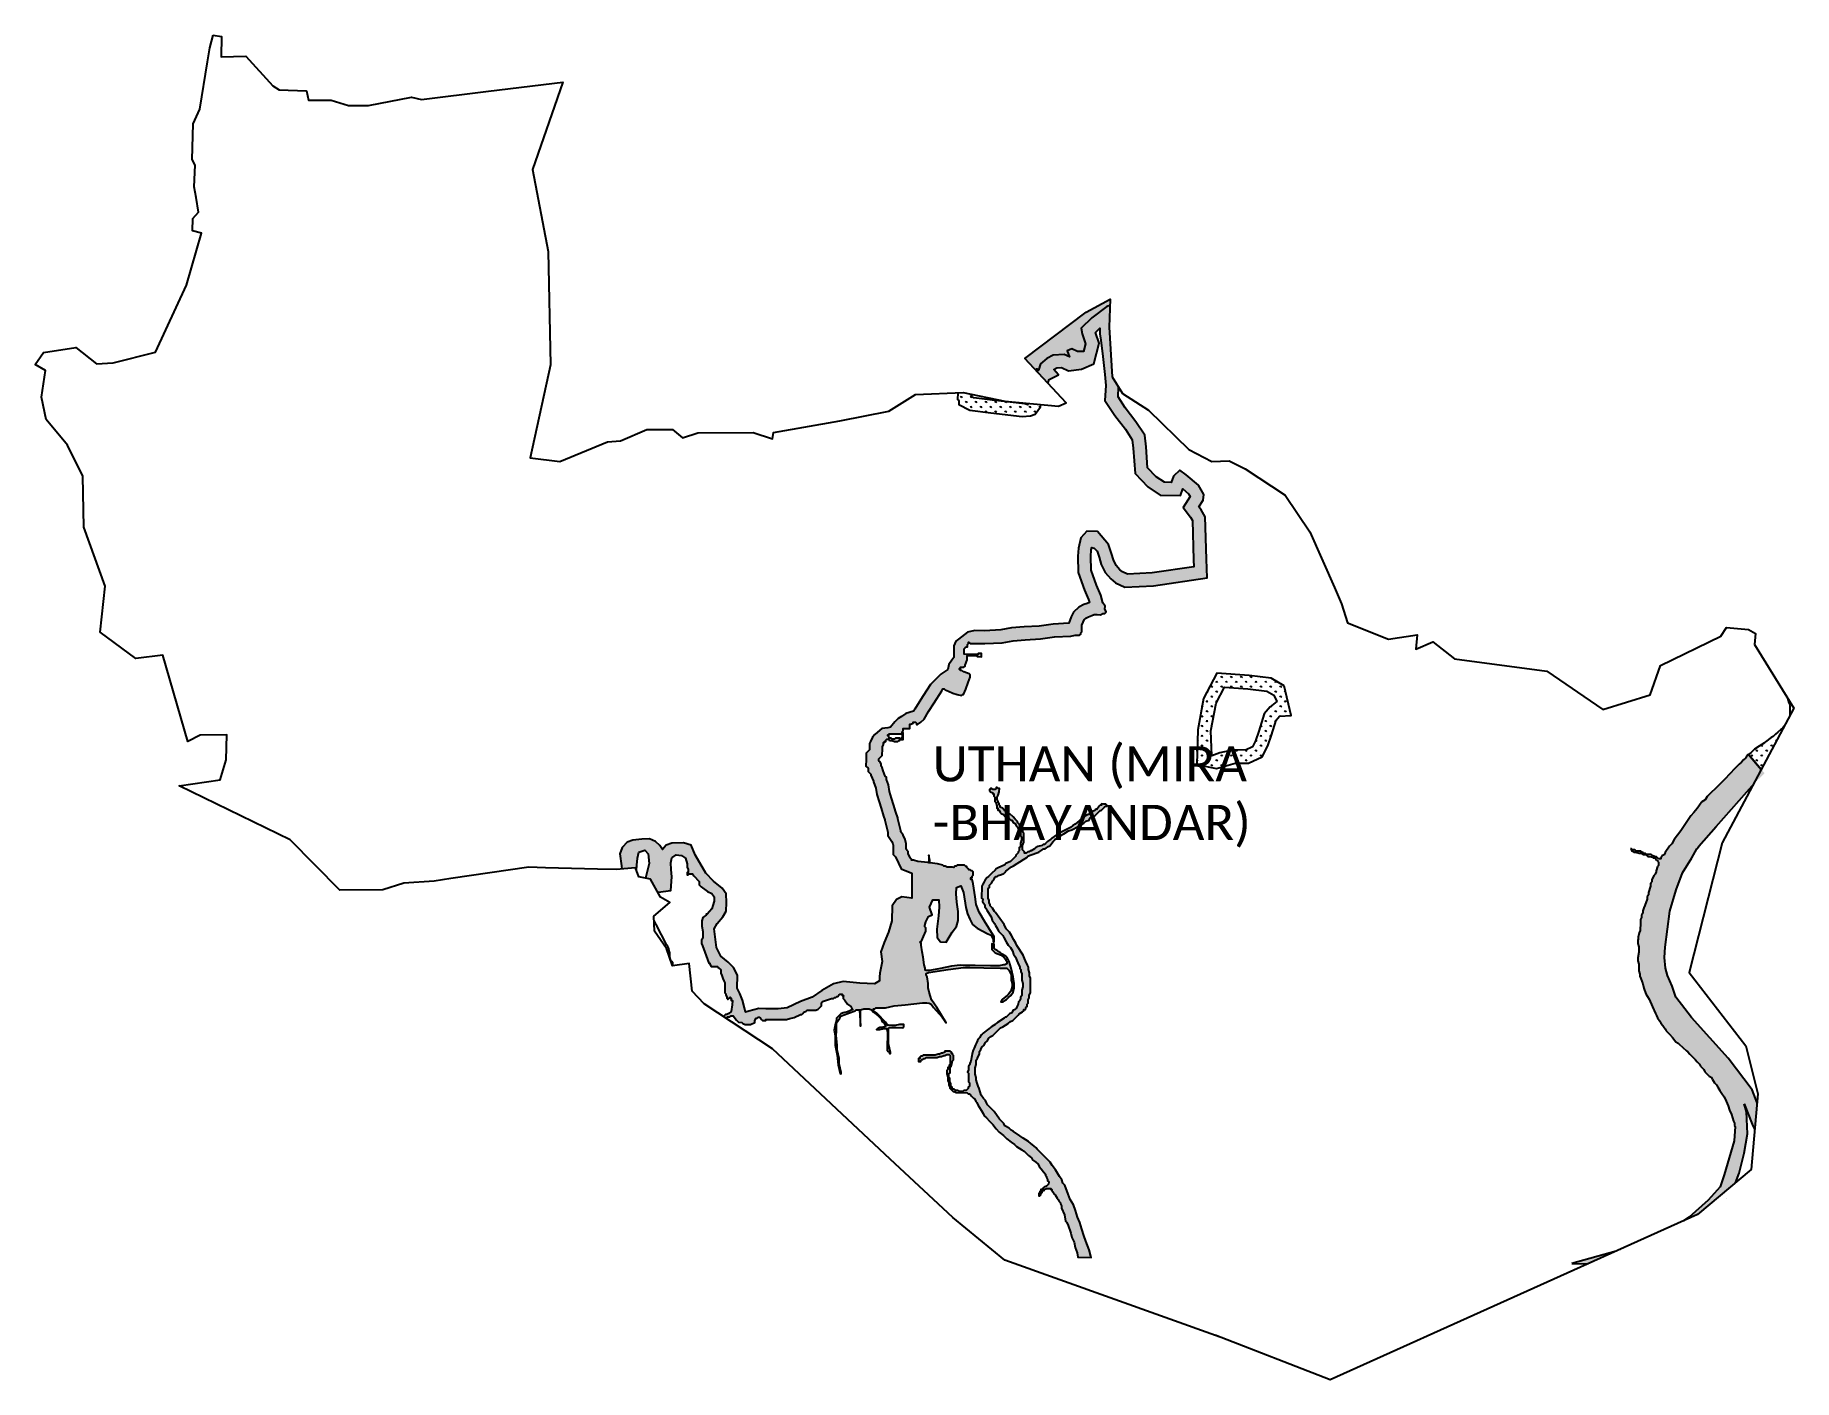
# Model space of a CAD drawing. Header units: metres. Extents: x 266558 to 272991, y 2129469 to 2134388.
import ezdxf

# ---------------------------------------------------------------- set-up
doc = ezdxf.new("R2010")
doc.units = ezdxf.units.M
doc.layers.add('MANGROOVE BUFFER ZONE', color=120, linetype='Continuous')
doc.layers.add('VILLAGE NAME', color=250, linetype='Continuous')

msp = doc.modelspace()

# ---------------------------------------------------------------- texts
at = {"layer": 'VILLAGE NAME', "insert": (269841.1, 2131786.7), "char_height": 128.647, "attachment_point": 1}
msp.add_mtext_dynamic_manual_height_columns('{\\fCalibri|b0|i0|c0|p34;UTHAN (MIRA -BHAYANDAR)}', width=1449.11, gutter_width=643.2, heights=[0], dxfattribs=at)

# ---------------------------------------------------------------- hatches: boundary and pattern name
at = {"layer": 'MANGROOVE BUFFER ZONE'}
h = msp.add_hatch(dxfattribs=at)
h.set_pattern_fill('GRASS', color=256)
h.paths.add_polyline_path([(269828.7, 2130887.4), (269824.9, 2130903.4), (269825.1, 2130919.3), (269821.5, 2130943.2), (269817.6, 2130951.2), (269817.6, 2130955.2), (269825.6, 2130959.1), (269897.4, 2130970.1), (269953.2, 2130977.3), (269977, 2130977), (270028.7, 2130976.3), (270088.4, 2130975.6), (270100.3, 2130975.4), (270112.3, 2130975.3), (270116.2, 2130971.2), (270120.1, 2130967.2), (270127.9, 2130951.2), (270127.6, 2130931.3), (270131.4, 2130919.3), (270131.3, 2130907.4), (270127.1, 2130891.5), (270119, 2130879.7), (270115, 2130875.8), (270094.9, 2130860.1), (270090.8, 2130852.2), (270098.8, 2130852.1), (270102.8, 2130856), (270110.8, 2130859.9), (270118.9, 2130867.8), (270126.9, 2130875.6), (270135, 2130887.5), (270139.2, 2130903.3), (270139.4, 2130919.2), (270135.7, 2130943.1), (270128.2, 2130975.1), (270120.5, 2130999), (270116.7, 2131007.1), (270112.8, 2131015.1), (270108.9, 2131019.1), (270093, 2131027.2), (270089.1, 2131031.3), (270081.2, 2131035.4), (270077.3, 2131039.4), (270069.4, 2131043.5), (270065.5, 2131047.5), (270065.5, 2131051.5), (270065.6, 2131055.5), (270065.6, 2131059.4), (270065.7, 2131063.4), (270057.7, 2131063.5), (270057.6, 2131051.6), (270057.5, 2131043.6), (270061.4, 2131039.6), (270065.3, 2131035.6), (270069.2, 2131031.5), (270089, 2131023.3), (270100.9, 2131015.2), (270108.7, 2131007.2), (270108.7, 2131003.2), (270112.6, 2130999.1), (270112.5, 2130995.2), (270112.5, 2130991.2), (270104.5, 2130987.3), (270100.5, 2130987.4), (270084.5, 2130983.6), (270052.7, 2130984), (269997, 2130984.7), (269961.2, 2130985.2), (269941.3, 2130985.4), (269909.5, 2130981.9), (269869.6, 2130974.4), (269829.7, 2130967), (269825.7, 2130967), (269817.8, 2130967.1), (269813.8, 2130967.2), (269813.9, 2130971.1), (269813.9, 2130975.1), (269810.1, 2130987.1), (269806.5, 2131015), (269802.7, 2131034.9), (269799.1, 2131058.9), (269799.2, 2131066.8), (269796.7, 2131066.9), (269795.8, 2131070.8), (269799.2, 2131070.8), (269803.4, 2131082.7), (269807.4, 2131090.6), (269815.6, 2131110.4), (269815.7, 2131114.4), (269815.8, 2131122.3), (269811.9, 2131126.3), (269811.9, 2131130.5), (269815.7, 2131144.4), (269825.2, 2131164.4), (269838.8, 2131170.2), (269829.9, 2131198.1), (269842, 2131224.8), (269863.9, 2131224.5), (269864.4, 2131197.6), (269862.3, 2131166.5), (269856.6, 2131117.8), (269857.1, 2131086.6), (269869.5, 2131071.3), (269890.6, 2131070.2), (269912.1, 2131106.9), (269928.3, 2131126.9), (269933.7, 2131149.6), (269934.1, 2131182.4), (269929.5, 2131216.1), (269927.4, 2131247.3), (269927.6, 2131270), (269943.7, 2131275.7), (269954.4, 2131252), (269962.1, 2131196.4), (269968.5, 2131174.2), (269976.7, 2131154.6), (269986.4, 2131134.5), (270003.7, 2131121.6), (270042.5, 2131101.1), (270055.5, 2131095.9), (270061.9, 2131079.4), (270061.8, 2131071.4), (270065.8, 2131071.4), (270065.9, 2131083.3), (270066, 2131091.3), (270062.1, 2131095.3), (270030.9, 2131147.4), (270011.5, 2131179.5), (269999.9, 2131207.5), (269996.3, 2131235.4), (269988.9, 2131283.2), (269985.1, 2131299.2), (269981.2, 2131299.2), (269981.2, 2131303.2), (269981.3, 2131307.2), (269985.2, 2131307.1), (269985.3, 2131311.1), (269989.3, 2131315.1), (269989.4, 2131323), (269989.5, 2131327), (269985.6, 2131331), (269981.6, 2131331.1), (269977.6, 2131335.1), (269973.7, 2131335.1), (269969.7, 2131339.2), (269965.8, 2131343.2), (269965.9, 2131347.2), (269961.9, 2131347.2), (269958, 2131351.3), (269954, 2131351.3), (269950, 2131351.4), (269934.1, 2131351.6), (269930.1, 2131351.6), (269926.1, 2131347.7), (269922.1, 2131347.7), (269918.1, 2131343.8), (269914.1, 2131343.9), (269906.2, 2131344), (269902.2, 2131344), (269894.2, 2131344.1), (269886.3, 2131348.2), (269882.3, 2131348.3), (269878.4, 2131352.3), (269858.6, 2131356.5), (269830.8, 2131360.8), (269830.9, 2131368.8), (269827.2, 2131388.7), (269826.9, 2131364.9), (269826.8, 2131360.9), (269822.8, 2131361), (269787.1, 2131365.4), (269771.2, 2131369.6), (269767.2, 2131369.6), (269763.3, 2131369.7), (269763.3, 2131373.6), (269759.4, 2131377.7), (269751.6, 2131393.7), (269751.7, 2131397.7), (269751.7, 2131401.6), (269747.8, 2131405.7), (269743.9, 2131409.7), (269744.1, 2131429.6), (269740.4, 2131445.6), (269732.6, 2131461.6), (269724.8, 2131473.6), (269724.9, 2131477.6), (269713.5, 2131521.5), (269713.5, 2131525.5), (269705.8, 2131545.5), (269698.2, 2131573.4), (269690.6, 2131597.4), (269683, 2131621.4), (269679.3, 2131645.3), (269671.6, 2131665.3), (269671.7, 2131673.2), (269667.8, 2131677.3), (269660.1, 2131697.3), (269656.2, 2131709.2), (269652.3, 2131713.3), (269652.4, 2131721.2), (269648.5, 2131729.2), (269644.6, 2131733.3), (269644.7, 2131737.2), (269644.7, 2131741.2), (269648.7, 2131745.1), (269652.8, 2131749.1), (269656.8, 2131753), (269656.8, 2131757), (269656.9, 2131761), (269657, 2131768.9), (269657, 2131772.9), (269657.2, 2131784.8), (269661.3, 2131792.7), (269661.3, 2131796.7), (269661.4, 2131800.7), (269665.4, 2131800.6), (269665.4, 2131804.6), (269669.4, 2131804.6), (269669.4, 2131808.5), (269673.5, 2131812.5), (269677.4, 2131812.4), (269681.4, 2131808.4), (269685.3, 2131808.3), (269693.3, 2131808.2), (269701.2, 2131804.2), (269713.1, 2131804), (269717.2, 2131807.9), (269721.1, 2131807.9), (269721.2, 2131811.9), (269721.2, 2131815.8), (269717.3, 2131815.9), (269713.3, 2131815.9), (269705.3, 2131816), (269701.3, 2131812.1), (269693.4, 2131812.2), (269689.4, 2131816.2), (269681.5, 2131816.3), (269681.5, 2131820.3), (269677.6, 2131824.4), (269677.6, 2131828.3), (269681.6, 2131828.3), (269681.7, 2131832.3), (269685.7, 2131832.2), (269717.5, 2131831.8), (269721.4, 2131831.7), (269729.4, 2131831.6), (269729.2, 2131815.7), (269725.2, 2131815.8), (269725.2, 2131811.8), (269733.1, 2131811.2), (269733.4, 2131831.6), (269733.4, 2131835.6), (269729.5, 2131835.6), (269729.5, 2131839.6), (269733.5, 2131843.5), (269733.6, 2131847.5), (269733.6, 2131851.5), (269737.6, 2131851.4), (269741.6, 2131851.4), (269745.6, 2131851.3), (269749.5, 2131851.3), (269753.5, 2131851.2), (269757.5, 2131851.2), (269757.6, 2131855.2), (269757.6, 2131859.1), (269757.7, 2131863.1), (269757.7, 2131867.1), (269761.7, 2131867), (269769.7, 2131870.9), (269769.7, 2131874.9), (269773.7, 2131874.8), (269777.7, 2131874.8), (269781.6, 2131870.8), (269781.6, 2131866.8), (269785.5, 2131866.7), (269797.6, 2131874.5), (269809.7, 2131886.3), (269825.9, 2131914), (269846.2, 2131945.5), (269874.6, 2131988.9), (269878.7, 2131996.8), (269882.7, 2131996.8), (269886.6, 2131992.8), (269898.5, 2131988.6), (269914.3, 2131980.5), (269930.2, 2131976.3), (269946, 2131972.1), (269950.1, 2131976), (269954, 2131976), (269962.2, 2131995.8), (269970.5, 2132019.5), (269978.7, 2132039.3), (269978.8, 2132043.3), (269978.8, 2132047.3), (269974.9, 2132051.3), (269955.1, 2132059.5), (269947.2, 2132063.6), (269943.2, 2132063.7), (269939.3, 2132067.7), (269939.3, 2132071.7), (269943.3, 2132071.6), (269943.4, 2132075.6), (269947.4, 2132075.5), (269955.3, 2132075.4), (269959.3, 2132079.4), (269959.4, 2132083.3), (269967.6, 2132103.1), (269967.7, 2132115.1), (269967.8, 2132119), (269999.6, 2132118.6), (270003.6, 2132118.6), (270003.5, 2132114.6), (270019.5, 2132114.4), (270019.6, 2132122.4), (270019.6, 2132126.3), (270007.7, 2132126.5), (270007.6, 2132122.5), (269955.9, 2132123.2), (269956, 2132127.2), (269956.1, 2132135.1), (269956.1, 2132139.1), (269956.2, 2132143.1), (269960.2, 2132147), (269964.2, 2132150.9), (269968.2, 2132150.9), (269968.3, 2132154.9), (269968.3, 2132158.8), (269972.3, 2132162.8), (269972.4, 2132167.6), (269978.6, 2132162.7), (270032, 2132162), (270095.7, 2132165.2), (270135.6, 2132172.6), (270179.4, 2132176), (270235.1, 2132179.3), (270286.9, 2132186.6), (270346.6, 2132189.8), (270362.6, 2132193.6), (270378.5, 2132193.4), (270382.5, 2132197.3), (270382.6, 2132201.3), (270386.6, 2132205.2), (270386.7, 2132213.2), (270386.9, 2132229.1), (270391, 2132240.9), (270395.1, 2132248.9), (270403.2, 2132256.7), (270411.2, 2132260.6), (270423.2, 2132264.4), (270431.2, 2132268.3), (270443.1, 2132268.1), (270455, 2132268), (270463.1, 2132271.9), (270467, 2132271.8), (270471, 2132271.8), (270475, 2132275.7), (270475.1, 2132279.7), (270471.2, 2132287.7), (270471.4, 2132299.6), (270463.6, 2132311.6), (270456, 2132339.6), (270440.5, 2132375.6), (270420.5, 2132431), (270419.6, 2132480.5), (270421, 2132504.6), (270423.2, 2132513.9), (270431.6, 2132511.8), (270442.8, 2132499.7), (270449.8, 2132478.4), (270457.6, 2132451), (270472.1, 2132421.7), (270492.2, 2132398.7), (270509.2, 2132383.9), (270544.5, 2132368.3), (270648.8, 2132373.6), (270844.7, 2132402.8), (270842.7, 2132470.5), (270838.3, 2132626.1), (270823.7, 2132651.6), (270814.9, 2132662.9), (270830.2, 2132686.6), (270833.3, 2132707.2), (270813.1, 2132741.7), (270768.1, 2132779.3), (270745.3, 2132796.4), (270721.6, 2132775.2), (270713.8, 2132751.9), (270688.5, 2132752.7), (270658.3, 2132772.7), (270627.3, 2132805), (270622, 2132881.8), (270616.5, 2132924.1), (270584.7, 2132973.7), (270545.5, 2133024.3), (270519.3, 2133064.5), (270521.1, 2133099.8), (270497.8, 2133137.6), (270486.6, 2133320.2), (270490.6, 2133422.5), (270402.5, 2133374.5), (270178.3, 2133205.3), (270262.6, 2133114.1), (270267, 2133127.9), (270301.5, 2133145.1), (270284.4, 2133164.5), (270295.5, 2133170.7), (270312.6, 2133171.5), (270337.8, 2133160.3), (270385.1, 2133166.4), (270430.5, 2133185.6), (270449.6, 2133260.9), (270436.2, 2133300), (270452.9, 2133316.1), (270452.7, 2133295), (270455.8, 2133272), (270463.9, 2133212.5), (270470.9, 2133146.2), (270474, 2133106), (270471.2, 2133051.5), (270506.9, 2132996.8), (270546, 2132946.4), (270570.9, 2132907.4), (270574.9, 2132877.1), (270581.2, 2132784.6), (270627.7, 2132736.1), (270673.5, 2132705.7), (270747.6, 2132703.4), (270755.7, 2132727.9), (270776.4, 2132710.6), (270782.5, 2132700.1), (270756.9, 2132660.5), (270784.2, 2132625.2), (270791.3, 2132612.8), (270795.4, 2132469.1), (270796.1, 2132443.5), (270644, 2132420.8), (270553.3, 2132416.2), (270534.9, 2132424.3), (270525.7, 2132432.3), (270511.8, 2132448.2), (270502, 2132468.1), (270495.1, 2132492.3), (270484.6, 2132524.3), (270444.2, 2132571.8), (270404.4, 2132573.4), (270382.6, 2132548.5), (270374, 2132511.5), (270372.2, 2132481.5), (270373.3, 2132422.3), (270396.4, 2132358.2), (270411.1, 2132324), (270414.2, 2132312.7), (270405.6, 2132308.5), (270393.6, 2132304.7), (270375.6, 2132296), (270356.6, 2132277.4), (270347.4, 2132259.7), (270339.7, 2132237.4), (270339.6, 2132236.9), (270282.3, 2132233.8), (270230.4, 2132226.5), (270176.1, 2132223.3), (270129.4, 2132219.6), (270090.1, 2132212.3), (270031.1, 2132209.4), (269995.5, 2132209.8), (269968.9, 2132203.8), (269935.4, 2132178.5), (269926.1, 2132170.8), (269918.2, 2132154.1), (269918, 2132137.5), (269918.3, 2132111.1), (269911.1, 2132101.7), (269900.1, 2132086), (269895.9, 2132067.4), (269871.3, 2132050.5), (269855.8, 2132036), (269833.7, 2132012.8), (269806.5, 2131971.3), (269785.6, 2131938.8), (269775.8, 2131922.2), (269774.3, 2131922.2), (269770.7, 2131914.5), (269742.5, 2131906.2), (269727.2, 2131895.2), (269714.6, 2131887.9), (269703.1, 2131875.7), (269687.1, 2131856.3), (269676.8, 2131854.2), (269654.7, 2131851.1), (269639.6, 2131838.7), (269629.2, 2131829.6), (269621.4, 2131819.6), (269614.1, 2131804.5), (269610, 2131796.6), (269609.7, 2131773.5), (269609.7, 2131773.2), (269597.6, 2131761.4), (269597.3, 2131737.8), (269597, 2131714.3), (269604.8, 2131706.2), (269604.7, 2131694.3), (269614.5, 2131684.2), (269615.4, 2131681.5), (269624.1, 2131658.8), (269624.1, 2131656.8), (269633.2, 2131633), (269636.7, 2131610.5), (269645.5, 2131583), (269652.8, 2131560), (269660.8, 2131530.7), (269666.1, 2131517), (269666.1, 2131515.8), (269677.4, 2131471.9), (269677.3, 2131459.9), (269691.3, 2131438.3), (269695.5, 2131429.6), (269696.7, 2131424.4), (269696.3, 2131390.7), (269704.6, 2131382.2), (269715.8, 2131359.1), (269725.9, 2131338.5), (269764.8, 2131322.3), (269764.5, 2131231.2), (269727.7, 2131235.8), (269708.4, 2131226.7), (269692.6, 2131203.6), (269691.9, 2131148.1), (269678.9, 2131106.9), (269663.9, 2131068.7), (269652, 2131035.1), (269656.2, 2130999.8), (269647.9, 2130956.9), (269646.4, 2130943.5), (269646.2, 2130928.3), (269628.2, 2130917.5), (269574.5, 2130920.2), (269514.1, 2130926.2), (269478.2, 2130917.8), (269435.7, 2130893), (269400.7, 2130868.7), (269357.8, 2130852.5), (269308.5, 2130830.4), (269275.3, 2130826.1), (269231.1, 2130826.7), (269204.7, 2130827), (269168.8, 2130818), (269156.1, 2130813.5), (269152.6, 2130830.3), (269145.1, 2130857.8), (269135.4, 2130882.1), (269126.2, 2130902.3), (269127.3, 2130949.4), (269112.3, 2130976.9), (269092.6, 2130996.6), (269066.5, 2131019.1), (269050.1, 2131050.4), (269042, 2131119.4), (269052.8, 2131138.7), (269073.6, 2131162.2), (269086, 2131184.1), (269086.4, 2131215.2), (269086.1, 2131246.6), (269071.1, 2131267.8), (269039.8, 2131293.5), (269011.7, 2131322.8), (268972.6, 2131390.1), (268957.2, 2131425.1), (268929.9, 2131433.9), (268887.2, 2131431.8), (268866.1, 2131424.7), (268853.2, 2131408.5), (268843.4, 2131423.4), (268826.7, 2131438.3), (268804.8, 2131448.1), (268776.8, 2131447.4), (268744.1, 2131443.1), (268724, 2131435.4), (268705.3, 2131416.7), (268697.1, 2131393.7), (268703.4, 2131349.4), (268704.5, 2131337.5), (268754.3, 2131341.5), (268757.5, 2131333.5), (268758.4, 2131351.6), (268760.8, 2131377.6), (268766.3, 2131398.9), (268788.3, 2131406.4), (268800.1, 2131393.3), (268804.3, 2131357.3), (268790.1, 2131304.8), (268790.1, 2131304.7), (268808.6, 2131300.9), (268834.9, 2131253.6), (268836.4, 2131253.1), (268882.9, 2131259.3), (268887.2, 2131308.8), (268884.9, 2131335.9), (268883.1, 2131360.4), (268887.5, 2131378.1), (268903.3, 2131389.3), (268922.6, 2131387), (268936.9, 2131377.4), (268943.6, 2131356.3), (268943.4, 2131344.4), (268947.3, 2131336.4), (268947.2, 2131324.4), (268943.2, 2131324.5), (268943.1, 2131316.5), (268947.1, 2131316.5), (268951.1, 2131320.4), (268963, 2131320.2), (268966.9, 2131312.2), (268986.5, 2131292.1), (268986.4, 2131280.2), (268994.2, 2131272.1), (269017.9, 2131255.9), (269033.7, 2131247.7), (269041.5, 2131235.7), (269041.3, 2131219.8), (269037.1, 2131203.9), (269033, 2131192), (269016.8, 2131172.3), (269012.8, 2131172.4), (269012.8, 2131168.4), (269004.8, 2131164.5), (269000.8, 2131160.6), (268996.6, 2131148.7), (268996.4, 2131128.8), (269000.1, 2131108.9), (268999.8, 2131085), (268995.7, 2131077.1), (268995.6, 2131065.2), (268999.4, 2131057.2), (269007.1, 2131033.2), (269022.5, 2130993.2), (269026.5, 2130993.2), (269026.4, 2130989.2), (269030.3, 2130981.2), (269054.1, 2130980.9), (269058.1, 2130976.8), (269065.9, 2130968.8), (269065.8, 2130956.9), (269069.7, 2130948.8), (269073.5, 2130936.9), (269077.4, 2130928.9), (269081.2, 2130920.8), (269080.8, 2130885), (269084.7, 2130881), (269084.6, 2130877), (269088.5, 2130869), (269088.5, 2130865), (269092.4, 2130865), (269092.4, 2130861), (269096.4, 2130864.9), (269100.5, 2130868.9), (269100.4, 2130864.9), (269104.4, 2130864.8), (269104.3, 2130856.9), (269108.3, 2130856.8), (269108, 2130840.9), (269103.8, 2130817.1), (269095.7, 2130809.3), (269087.7, 2130805.4), (269083.7, 2130805.4), (269076.1, 2130798), (269085.7, 2130791.6), (269091.6, 2130797.4), (269099.5, 2130797.3), (269103.6, 2130801.2), (269111.5, 2130801.1), (269123.2, 2130785), (269131.1, 2130777), (269143, 2130776.8), (269147, 2130772.8), (269154.9, 2130768.7), (269174.8, 2130768.5), (269190.8, 2130776.2), (269190.9, 2130784.2), (269194.9, 2130792.1), (269198.9, 2130792), (269202.9, 2130795.9), (269206.9, 2130795.9), (269210.9, 2130791.9), (269214.8, 2130787.8), (269218.7, 2130783.8), (269230.6, 2130783.7), (269230.7, 2130787.6), (269306.3, 2130786.7), (269318.2, 2130790.5), (269334.2, 2130794.3), (269358.2, 2130805.9), (269362.2, 2130805.8), (269366.2, 2130809.8), (269370.3, 2130813.7), (269378.3, 2130817.6), (269382.3, 2130821.5), (269386.3, 2130821.4), (269390.3, 2130821.4), (269394.2, 2130821.3), (269398.2, 2130821.3), (269402.2, 2130821.2), (269410.1, 2130821.1), (269414.1, 2130821.1), (269422.1, 2130825), (269426.2, 2130828.9), (269434.2, 2130836.7), (269434.3, 2130844.7), (269434.4, 2130848.7), (269438.4, 2130852.6), (269470.4, 2130864.1), (269478.3, 2130864), (269482.3, 2130868), (269486.3, 2130867.9), (269490.4, 2130871.8), (269494.3, 2130871.8), (269498.4, 2130875.7), (269502.4, 2130879.6), (269506.4, 2130879.6), (269510.3, 2130879.5), (269510.3, 2130875.6), (269514.3, 2130875.5), (269514.2, 2130871.5), (269514.1, 2130863.6), (269518, 2130859.5), (269529.8, 2130843.5), (269541.6, 2130835.4), (269545.5, 2130827.4), (269549.4, 2130823.3), (269529.4, 2130815.6), (269513.5, 2130811.9), (269505.4, 2130808), (269497.4, 2130800.1), (269489.3, 2130792.3), (269489.2, 2130784.3), (269485.1, 2130772.4), (269480.8, 2130748.6), (269484.5, 2130728.7), (269484.3, 2130712.8), (269484.1, 2130692.9), (269491.6, 2130657), (269495.1, 2130621.1), (269502.6, 2130589.2), (269506.6, 2130589.1), (269506.7, 2130593.1), (269499.1, 2130625), (269499.4, 2130644.9), (269491.8, 2130676.9), (269492, 2130692.8), (269488.5, 2130728.6), (269488.7, 2130744.5), (269488.9, 2130760.4), (269489.1, 2130772.4), (269493.2, 2130780.3), (269501.3, 2130792.1), (269505.3, 2130800), (269517.3, 2130803.9), (269537.3, 2130811.6), (269557.3, 2130819.3), (269561.3, 2130823.2), (269573.3, 2130823), (269576.5, 2130763.3), (269577.2, 2130823), (269589.2, 2130826.8), (269601.2, 2130826.7), (269609.1, 2130826.5), (269617, 2130822.5), (269624.9, 2130814.4), (269640.6, 2130802.3), (269652.4, 2130790.2), (269656.2, 2130778.2), (269664.1, 2130774.1), (269668, 2130766.1), (269668, 2130762.1), (269656, 2130758.3), (269648, 2130758.4), (269640, 2130754.5), (269636, 2130750.6), (269640, 2130750.6), (269647.9, 2130750.5), (269663.9, 2130754.2), (269671.8, 2130754.1), (269675.7, 2130742.1), (269675.5, 2130730.2), (269675.3, 2130714.3), (269675.2, 2130706.3), (269675.1, 2130694.4), (269675, 2130686.4), (269674.9, 2130682.5), (269674.8, 2130678.5), (269674.8, 2130674.5), (269678.7, 2130670.5), (269682.7, 2130666.5), (269682.6, 2130662.5), (269686.6, 2130662.4), (269686.6, 2130666.4), (269682.9, 2130682.4), (269679.1, 2130698.3), (269679.4, 2130722.2), (269679.6, 2130738.1), (269679.6, 2130742.1), (269679.7, 2130750), (269679.8, 2130754), (269683.8, 2130758), (269691.8, 2130757.8), (269699.7, 2130757.7), (269707.7, 2130757.6), (269731.6, 2130757.3), (269735.6, 2130761.3), (269735.6, 2130765.2), (269735.7, 2130769.2), (269731.7, 2130769.3), (269719.8, 2130769.4), (269703.8, 2130765.7), (269691.9, 2130765.8), (269679.9, 2130766), (269676, 2130766), (269668.2, 2130778), (269660.3, 2130786.1), (269648.5, 2130798.2), (269636.8, 2130810.3), (269624.9, 2130818.4), (269625, 2130822.4), (269625, 2130826.3), (269629, 2130826.3), (269633, 2130830.2), (269641, 2130830.1), (269668.8, 2130829.8), (269700.8, 2130837.3), (269740.6, 2130840.8), (269772.5, 2130844.4), (269804.3, 2130847.9), (269808.3, 2130847.9), (269816.3, 2130847.8), (269820.2, 2130847.7), (269828.2, 2130847.6), (269836.1, 2130843.5), (269843.9, 2130831.5), (269875.3, 2130795.3), (269890.9, 2130775.2), (269855.8, 2130831.3), (269848, 2130843.4), (269836.3, 2130859.4), (269832.5, 2130871.4)])
h = msp.add_hatch(dxfattribs=at)
h.set_pattern_fill('GRASS', color=256)
h.paths.add_polyline_path([(270236.4, 2133036.7), (270186.6, 2133041.5), (270188.7, 2133035.9), (270178.5, 2133039.4), (270059.3, 2133052.9), (269991.8, 2133061.7), (269983.9, 2133065.8), (269984, 2133069.8), (269980, 2133073.8), (269980, 2133074.8), (269953, 2133080.3), (269932.7, 2133079.4), (269932.4, 2133054.8), (269936.3, 2133050.8), (269936.2, 2133037.1), (269977.5, 2133015.8), (270053.6, 2133005.9), (270167.9, 2132993), (270199.1, 2132995.2), (270216.3, 2133000.9), (270235.7, 2133028)])
h = msp.add_hatch(dxfattribs=at)
h.set_pattern_fill('GRASS', color=256)
h.paths.add_polyline_path([(271126.4, 2132007.7), (271078.6, 2132035.2), (270999.1, 2132045), (270880, 2132053.6), (270831.3, 2131960.8), (270810.6, 2131846.8), (270807.1, 2131720.3), (270878.7, 2131705), (270947.6, 2131725), (270995.8, 2131724.4), (271046.2, 2131747.8), (271067, 2131788), (271079.8, 2131827.1), (271097.1, 2131881.7), (271109.1, 2131896.2), (271151.8, 2131899.7)])
h.paths.add_polyline_path([(271075.3, 2131931.2), (271053.8, 2131905.3), (271033.8, 2131841.9), (271022.3, 2131806.8), (271010.9, 2131784.7), (270985.5, 2131772.9), (270943.1, 2131773.5), (270891.4, 2131763), (270862, 2131751.8), (270859.1, 2131843.2), (270877.6, 2131944.8), (270908.1, 2132003), (270994.4, 2131996.8), (271063, 2131988.4), (271089, 2131973.4), (271099.8, 2131950.1)], flags=16)
h = msp.add_hatch(dxfattribs=at)
h.set_pattern_fill('GRASS', color=256)
h.paths.add_polyline_path([(272957.9, 2131863.6), (272956.1, 2131861.9), (272952.1, 2131858), (272948, 2131850.1), (272944, 2131848.2), (272931.9, 2131838.4), (272923.9, 2131830.5), (272915.8, 2131822.7), (272907.8, 2131818.8), (272887.7, 2131803.1), (272883.7, 2131799.2), (272863.6, 2131787.5), (272847.6, 2131775.8), (272835.5, 2131764), (272825.6, 2131756.7), (272871.7, 2131702.3)])
h = msp.add_hatch(dxfattribs=at)
h.set_pattern_fill('GRASS', color=256)
h.paths.add_polyline_path([(272238.6, 2129893.6), (272340.8, 2129939.6), (272178.6, 2129894.4)])
h.paths.add_polyline_path([(272847.7, 2130385.7), (272856.3, 2130483.9), (272838.7, 2130530.3), (272751, 2130646.1), (272617, 2130794.2), (272592.2, 2130826.6), (272559.8, 2130868.8), (272545.5, 2130908.6), (272528.3, 2130947.7), (272521.6, 2130974.7), (272518.5, 2131013.6), (272519.9, 2131051.7), (272537.6, 2131183.8), (272560, 2131261.3), (272584, 2131324.2), (272618.1, 2131379), (272635.6, 2131411), (272644.1, 2131420.3), (272643.6, 2131421.5), (272706.5, 2131493.5), (272846.8, 2131652.3), (272884.2, 2131687.6), (272825.6, 2131756.7), (272819.4, 2131752.3), (272815.4, 2131744.4), (272807.3, 2131736.5), (272799.2, 2131728.7), (272791.2, 2131720.8), (272775.1, 2131705.1), (272738.8, 2131665.8), (272726.7, 2131654), (272714.6, 2131642.2), (272706.5, 2131634.4), (272686.4, 2131614.7), (272674.3, 2131602.9), (272666.2, 2131591.1), (272654.2, 2131583.3), (272646.1, 2131571.5), (272638, 2131559.6), (272625.8, 2131543.9), (272613.7, 2131532.1), (272585.3, 2131488.7), (272577.2, 2131476.9), (272552.9, 2131445.3), (272544.8, 2131429.5), (272536.7, 2131421.7), (272520.5, 2131398), (272516.4, 2131390.1), (272508.4, 2131386.2), (272504.3, 2131378.3), (272504.3, 2131374.3), (272500.3, 2131374.4), (272496.3, 2131374.4), (272488.5, 2131382.5), (272484.5, 2131382.6), (272472.6, 2131386.7), (272468.7, 2131390.7), (272464.7, 2131390.8), (272460.7, 2131390.8), (272452.8, 2131390.9), (272448.9, 2131394.9), (272444.9, 2131395), (272440.9, 2131395), (272437, 2131399.1), (272433, 2131399.1), (272433.1, 2131403.1), (272429.1, 2131403.2), (272421.1, 2131403.3), (272417.1, 2131403.3), (272413.2, 2131403.4), (272409.2, 2131407.4), (272405.3, 2131407.4), (272401.3, 2131407.5), (272397.4, 2131411.5), (272393.4, 2131411.6), (272397.3, 2131407.5), (272397.3, 2131403.6), (272401.2, 2131403.5), (272405.2, 2131399.5), (272409.1, 2131399.4), (272413.1, 2131399.4), (272425, 2131395.3), (272429, 2131395.2), (272433, 2131395.2), (272440.9, 2131391.1), (272444.8, 2131391), (272448.8, 2131391), (272452.7, 2131386.9), (272456.7, 2131382.9), (272460.6, 2131382.9), (272468.6, 2131382.8), (272472.6, 2131382.7), (272476.5, 2131378.7), (272480.5, 2131378.6), (272484.5, 2131378.6), (272484.4, 2131374.6), (272488.3, 2131370.6), (272492.3, 2131370.5), (272492.3, 2131366.5), (272496.2, 2131362.5), (272496.1, 2131358.5), (272496.1, 2131354.6), (272496, 2131350.6), (272492, 2131346.6), (272487.8, 2131330.8), (272487.8, 2131326.8), (272483.7, 2131318.9), (272479.7, 2131315), (272471.5, 2131299.2), (272471.4, 2131291.2), (272467.4, 2131287.3), (272467.3, 2131283.3), (272467.2, 2131275.3), (272459, 2131251.6), (272458.9, 2131243.6), (272454.8, 2131235.7), (272454.7, 2131227.8), (272446.4, 2131204), (272442.3, 2131196.1), (272438.2, 2131184.2), (272438.1, 2131176.3), (272434, 2131168.3), (272433.9, 2131160.4), (272429.8, 2131152.5), (272429.7, 2131140.5), (272429.6, 2131136.6), (272429.4, 2131116.7), (272429.3, 2131112.7), (272425.3, 2131104.8), (272421.1, 2131088.9), (272421, 2131085), (272421, 2131081), (272420.9, 2131077), (272420.9, 2131073), (272420.8, 2131065.1), (272424.6, 2131053.1), (272424.5, 2131045.1), (272424.4, 2131041.1), (272424.3, 2131033.2), (272420.1, 2131013.3), (272420, 2131001.4), (272423.8, 2130989.4), (272423.6, 2130977.5), (272423.5, 2130965.6), (272427.3, 2130953.6), (272427.2, 2130945.6), (272431.1, 2130937.6), (272438.8, 2130917.6), (272442.5, 2130901.7), (272450.2, 2130881.7), (272461.9, 2130861.6), (272473.5, 2130833.6), (272485.1, 2130809.6), (272489, 2130801.6), (272492.9, 2130793.6), (272500.7, 2130781.5), (272504.6, 2130773.5), (272512.4, 2130765.5), (272516.3, 2130757.5), (272520.2, 2130753.4), (272524.1, 2130745.4), (272535.9, 2130733.3), (272547.6, 2130721.3), (272559.4, 2130705.2), (272567.3, 2130701.1), (272571.2, 2130697.1), (272598.7, 2130672.9), (272602.7, 2130668.8), (272610.5, 2130660.8), (272618.4, 2130652.7), (272630.2, 2130640.6), (272638, 2130632.6), (272645.9, 2130624.5), (272649.7, 2130616.5), (272661.5, 2130604.4), (272665.4, 2130596.4), (272669.3, 2130592.4), (272681.1, 2130580.3), (272689, 2130576.2), (272692.9, 2130568.2), (272700.7, 2130556.2), (272708.5, 2130548.1), (272712.4, 2130540.1), (272720.2, 2130528.1), (272728, 2130516), (272735.8, 2130504), (272743.6, 2130488), (272751.3, 2130472), (272755.1, 2130456), (272762.8, 2130440), (272766.7, 2130428), (272770.5, 2130416), (272774.4, 2130408), (272774.3, 2130400.1), (272776, 2130396.5), (272773.1, 2130343.5), (272736, 2130218.6), (272721.1, 2130174.9), (272677.6, 2130126), (272608.2, 2130064.1), (272587.4, 2130050.5), (272639, 2130073.7), (272777.1, 2130189.8), (272791, 2130225.8), (272809.5, 2130298.2), (272821, 2130368.8), (272817.6, 2130449.2), (272808.8, 2130478.9), (272838.4, 2130404.4)])
h = msp.add_hatch(dxfattribs=at)
h.set_pattern_fill('GRASS', color=256, scale=0.59672345, angle=-0.7340003)
h.paths.add_polyline_path([(270085.3, 2130422.6), (270065.8, 2130450.7), (270050.1, 2130466.8), (270042.2, 2130474.8), (270038.3, 2130482.9), (270034.5, 2130490.9), (270030.5, 2130494.9), (270026.6, 2130498.9), (270018.8, 2130511), (270015, 2130522.9), (270011.2, 2130534.9), (270007.3, 2130542.9), (270003.5, 2130554.9), (269999.6, 2130566.9), (269999.7, 2130574.9), (269995.9, 2130586.8), (269996.2, 2130610.7), (270000.3, 2130622.6), (270000.5, 2130638.5), (270004.6, 2130646.4), (270012.8, 2130662.2), (270012.9, 2130670.2), (270017, 2130678.1), (270021, 2130686), (270029.1, 2130693.8), (270033.2, 2130701.8), (270041.2, 2130709.6), (270045.3, 2130717.5), (270053.4, 2130725.4), (270061.4, 2130729.2), (270077.5, 2130745), (270089.6, 2130756.7), (270097.6, 2130760.6), (270117.6, 2130772.3), (270125.7, 2130780.1), (270133.7, 2130784), (270149.8, 2130799.7), (270153.8, 2130803.7), (270157.9, 2130807.6), (270169.9, 2130815.4), (270173.9, 2130819.3), (270174, 2130823.3), (270178, 2130823.2), (270182, 2130827.2), (270182, 2130831.1), (270186.1, 2130835.1), (270186.2, 2130843), (270190.2, 2130847), (270190.3, 2130858.9), (270194.4, 2130866.8), (270194.5, 2130874.8), (270198.7, 2130886.6), (270199.3, 2130938.4), (270195.4, 2130946.4), (270195.6, 2130958.3), (270191.8, 2130970.3), (270191.9, 2130978.2), (270188, 2130986.2), (270180.2, 2131002.3), (270176.4, 2131010.3), (270172.5, 2131022.2), (270149.1, 2131058.4), (270145.3, 2131066.4), (270137.5, 2131078.4), (270129.7, 2131094.4), (270121.9, 2131106.5), (270110.1, 2131118.5), (270102.4, 2131134.6), (270071.1, 2131178.7), (270067.2, 2131182.8), (270059.4, 2131194.8), (270051.5, 2131202.8), (270051.6, 2131206.8), (270047.7, 2131214.8), (270047.8, 2131222.8), (270043.9, 2131230.8), (270044.4, 2131266.6), (270048.4, 2131270.5), (270048.5, 2131278.5), (270052.6, 2131282.4), (270056.6, 2131286.3), (270060.7, 2131294.2), (270064.7, 2131298.2), (270068.8, 2131306.1), (270072.8, 2131310), (270076.8, 2131310), (270080.8, 2131313.9), (270092.8, 2131317.7), (270100.8, 2131321.6), (270104.8, 2131325.5), (270108.9, 2131329.4), (270128.9, 2131345.1), (270137, 2131349), (270173.1, 2131372.4), (270185.1, 2131380.2), (270189.1, 2131384.1), (270197.1, 2131388), (270229.1, 2131399.5), (270241.1, 2131407.3), (270245.2, 2131411.2), (270253.1, 2131411.1), (270257.1, 2131415.1), (270261.2, 2131419), (270269.2, 2131422.9), (270281.3, 2131438.6), (270285.3, 2131442.6), (270289.4, 2131446.5), (270297.4, 2131450.4), (270305.4, 2131458.2), (270321.4, 2131466), (270337.5, 2131477.7), (270349.5, 2131481.5), (270373.5, 2131493.2), (270385.5, 2131501), (270393.6, 2131504.8), (270401.6, 2131512.7), (270413.6, 2131516.5), (270417.7, 2131524.4), (270425.7, 2131528.3), (270433.7, 2131532.2), (270441.7, 2131540), (270453.8, 2131551.8), (270457.8, 2131551.8), (270469.9, 2131563.5), (270473.9, 2131567.5), (270477.9, 2131567.4), (270477.9, 2131571.4), (270474, 2131575.4), (270466.1, 2131575.5), (270458.1, 2131575.6), (270458.1, 2131571.6), (270454.1, 2131571.7), (270450.1, 2131567.8), (270441.9, 2131555.9), (270438, 2131556), (270433.9, 2131552.1), (270425.9, 2131548.2), (270409.9, 2131536.5), (270393.9, 2131528.7), (270385.8, 2131520.8), (270361.7, 2131501.3), (270353.7, 2131497.4), (270345.6, 2131489.5), (270313.6, 2131474), (270305.6, 2131470.2), (270293.6, 2131462.3), (270277.5, 2131450.6), (270273.5, 2131446.7), (270261.4, 2131438.9), (270257.4, 2131435), (270253.4, 2131431), (270249.3, 2131427.1), (270245.4, 2131427.2), (270241.3, 2131423.2), (270225.4, 2131419.5), (270217.4, 2131415.6), (270213.3, 2131411.7), (270201.3, 2131403.8), (270197.3, 2131403.9), (270193.3, 2131400), (270189.3, 2131400), (270181.3, 2131396.1), (270177.3, 2131396.2), (270177.4, 2131400.2), (270173.5, 2131404.2), (270169.5, 2131408.2), (270169.7, 2131424.1), (270173.9, 2131436), (270174.3, 2131467.9), (270170.4, 2131471.9), (270170.4, 2131475.9), (270166.5, 2131483.9), (270162.6, 2131487.9), (270162.7, 2131491.9), (270158.8, 2131499.9), (270154.8, 2131503.9), (270150.9, 2131507.9), (270151, 2131511.9), (270147, 2131515.9), (270143.1, 2131520), (270135.3, 2131528), (270123.5, 2131540.1), (270115.6, 2131544.2), (270103.8, 2131552.3), (270095.9, 2131560.4), (270088, 2131564.5), (270088, 2131568.4), (270084.1, 2131572.5), (270084.2, 2131576.4), (270080.2, 2131580.5), (270080.3, 2131584.4), (270076.4, 2131592.5), (270076.5, 2131600.4), (270080.6, 2131608.3), (270084.7, 2131620.2), (270084.9, 2131632.1), (270080.9, 2131632.2), (270077, 2131636.2), (270073, 2131636.3), (270073, 2131632.3), (270068.9, 2131628.4), (270061, 2131628.5), (270057, 2131632.5), (270053.1, 2131632.5), (270053, 2131628.6), (270049, 2131628.6), (270049, 2131624.6), (270052.9, 2131620.6), (270060.8, 2131616.5), (270060.8, 2131612.5), (270064.7, 2131612.5), (270064.6, 2131604.5), (270068.6, 2131600.5), (270068.4, 2131584.6), (270072.3, 2131580.6), (270076.1, 2131568.6), (270076, 2131560.6), (270080, 2131560.6), (270079.9, 2131552.6), (270083.9, 2131552.6), (270087.7, 2131544.6), (270091.7, 2131540.5), (270099.6, 2131536.5), (270107.4, 2131528.4), (270111.4, 2131528.3), (270119.3, 2131524.3), (270123.2, 2131520.2), (270127.2, 2131516.2), (270131.1, 2131516.2), (270135, 2131508.1), (270142.9, 2131504.1), (270146.8, 2131496.1), (270150.7, 2131492), (270154.6, 2131484), (270158.5, 2131480), (270162.4, 2131472), (270162.2, 2131460.1), (270166.2, 2131456), (270166, 2131444.1), (270161.9, 2131432.2), (270161.7, 2131420.3), (270157.7, 2131416.3), (270157.6, 2131404.4), (270153.5, 2131400.5), (270153.5, 2131396.5), (270145.4, 2131388.6), (270145.4, 2131384.7), (270141.3, 2131380.7), (270133.3, 2131372.9), (270125.2, 2131365), (270109.2, 2131357.3), (270105.2, 2131353.4), (270081.2, 2131341.7), (270073.2, 2131337.8), (270069.1, 2131333.9), (270057, 2131322.1), (270053, 2131318.2), (270049, 2131314.3), (270045, 2131310.4), (270040.9, 2131306.4), (270032.9, 2131298.6), (270028.8, 2131290.7), (270024.7, 2131282.8), (270020.6, 2131274.9), (270020.1, 2131231.1), (270024, 2131227.1), (270023.9, 2131219.1), (270027.8, 2131211.1), (270031.7, 2131207.1), (270031.6, 2131199.1), (270035.5, 2131195.1), (270039.4, 2131187.1), (270055, 2131163), (270058.8, 2131151), (270066.6, 2131139), (270070.5, 2131131), (270078.3, 2131118.9), (270082.2, 2131110.9), (270097.9, 2131094.8), (270101.8, 2131086.8), (270109.5, 2131070.8), (270117.3, 2131058.8), (270125.2, 2131050.7), (270133, 2131038.7), (270136.8, 2131026.7), (270144.6, 2131014.7), (270148.4, 2131002.7), (270152.3, 2130994.7), (270160.1, 2130978.6), (270160, 2130974.7), (270163.9, 2130970.6), (270163.8, 2130962.7), (270167.7, 2130954.7), (270167.4, 2130930.8), (270171.2, 2130918.8), (270171.1, 2130906.9), (270166.9, 2130895), (270166.7, 2130875.1), (270162.6, 2130867.2), (270162.6, 2130863.2), (270158.5, 2130855.3), (270154.4, 2130851.4), (270154.3, 2130843.4), (270150.3, 2130835.5), (270146.2, 2130827.6), (270142.2, 2130823.7), (270134.2, 2130819.8), (270130.1, 2130811.9), (270122.1, 2130808), (270110, 2130796.3), (270106, 2130796.3), (270102, 2130792.4), (270077.9, 2130776.8), (270073.9, 2130772.8), (270069.8, 2130768.9), (270057.8, 2130761.1), (270041.8, 2130749.4), (270025.7, 2130737.7), (270021.7, 2130733.7), (270017.6, 2130729.8), (270013.6, 2130721.9), (270009.5, 2130718), (270005.4, 2130710.1), (270001.4, 2130702.2), (269997.3, 2130694.3), (269993.2, 2130682.4), (269989.1, 2130674.5), (269984.9, 2130662.6), (269984.8, 2130654.6), (269980.6, 2130634.8), (269976.5, 2130626.9), (269976.5, 2130622.9), (269972.4, 2130615), (269972.2, 2130603.1), (269968.2, 2130595.2), (269972.1, 2130591.1), (269971.7, 2130559.3), (269975.6, 2130555.3), (269975.5, 2130543.3), (269971.4, 2130539.4), (269971.4, 2130535.4), (269963.3, 2130527.6), (269955.4, 2130527.7), (269951.3, 2130523.8), (269939.4, 2130523.9), (269931.5, 2130528), (269927.5, 2130528), (269919.6, 2130532.1), (269915.6, 2130532.2), (269911.7, 2130536.2), (269911.8, 2130540.2), (269907.8, 2130544.2), (269907.9, 2130552.2), (269904.1, 2130560.2), (269904.2, 2130572.1), (269900.3, 2130576.1), (269900.4, 2130588.1), (269904.5, 2130592), (269904.7, 2130611.9), (269908.8, 2130615.8), (269912.9, 2130631.7), (269913, 2130635.7), (269917, 2130639.6), (269917.2, 2130655.5), (269913.3, 2130659.5), (269913.3, 2130663.5), (269909.4, 2130663.5), (269909.4, 2130667.5), (269905.5, 2130671.6), (269885.6, 2130671.8), (269885.6, 2130667.8), (269877.6, 2130664), (269873.6, 2130664), (269865.6, 2130660.1), (269861.6, 2130660.2), (269849.6, 2130656.4), (269805.9, 2130656.9), (269801.8, 2130653), (269797.8, 2130653), (269793.8, 2130649.1), (269793.8, 2130645.1), (269789.8, 2130645.2), (269789.7, 2130639.2), (269789.6, 2130633.3), (269797.6, 2130633.2), (269797.6, 2130637.1), (269801.7, 2130641.1), (269805.6, 2130641), (269809.7, 2130644.9), (269813.7, 2130644.9), (269817.7, 2130648.8), (269857.5, 2130648.3), (269865.5, 2130652.2), (269873.4, 2130652.1), (269881.4, 2130655.9), (269885.4, 2130655.9), (269893.4, 2130659.8), (269901.4, 2130659.7), (269905.3, 2130655.6), (269904.9, 2130623.8), (269900.9, 2130619.9), (269900.8, 2130615.9), (269896.8, 2130612), (269896.7, 2130604), (269892.6, 2130600.1), (269892.5, 2130588.2), (269896.3, 2130576.2), (269896.2, 2130564.2), (269900, 2130556.2), (269899.9, 2130548.3), (269903.8, 2130540.3), (269903.8, 2130536.3), (269907.7, 2130536.2), (269907.7, 2130532.3), (269911.7, 2130532.2), (269911.6, 2130528.2), (269915.5, 2130524.2), (269919.5, 2130524.2), (269927.4, 2130520.1), (269967.2, 2130519.6), (269971.1, 2130515.5), (269975.1, 2130515.5), (269979, 2130511.5), (269983, 2130507.4), (269990.8, 2130499.4), (269994.7, 2130495.3), (269998.6, 2130487.3), (270002.5, 2130483.3), (270006.4, 2130475.3), (270018.1, 2130455.3), (270025.9, 2130443.2), (270029.8, 2130435.2), (270037.6, 2130427.2), (270049.4, 2130415.1), (270061.2, 2130403), (270072.9, 2130386.9), (270084.7, 2130374.8), (270100.4, 2130362.7), (270112.2, 2130350.6), (270128, 2130338.5), (270139.8, 2130330.4), (270147.7, 2130322.3), (270167.4, 2130310.1), (270175.3, 2130306), (270191, 2130289.9), (270202.8, 2130281.8), (270206.7, 2130273.8), (270218.5, 2130265.7), (270226.4, 2130257.6), (270230.3, 2130249.6), (270238.1, 2130241.6), (270245.9, 2130229.5), (270253.8, 2130221.5), (270253.7, 2130217.5), (270257.7, 2130213.5), (270257.6, 2130209.5), (270261.5, 2130201.5), (270261.4, 2130197.5), (270265.4, 2130193.5), (270265.3, 2130185.5), (270261.2, 2130181.6), (270257.2, 2130177.7), (270249.2, 2130173.8), (270245.2, 2130169.9), (270241.1, 2130165.9), (270237.2, 2130166), (270237.1, 2130162), (270233.1, 2130158.1), (270233, 2130154.1), (270229, 2130150.2), (270228.9, 2130142.2), (270232.9, 2130142.2), (270236.9, 2130146.1), (270237, 2130150.1), (270241, 2130154), (270241, 2130158), (270245.1, 2130161.9), (270249, 2130161.8), (270249.1, 2130165.8), (270257.1, 2130169.7), (270273, 2130169.5), (270273, 2130165.5), (270276.9, 2130165.5), (270276.9, 2130161.5), (270280.8, 2130157.5), (270284.7, 2130149.5), (270288.6, 2130145.4), (270296.4, 2130133.4), (270300.3, 2130129.4), (270304.2, 2130121.4), (270308.1, 2130117.3), (270308.1, 2130113.3), (270312, 2130105.3), (270311.9, 2130097.4), (270323.5, 2130073.4), (270327.2, 2130049.4), (270331.1, 2130045.4), (270335, 2130037.4), (270346.5, 2130005.4), (270350.3, 2129989.5), (270358, 2129973.4), (270361.7, 2129953.5), (270369.4, 2129933.5), (270371.9, 2129917.6), (270420.9, 2129916.9), (270413.3, 2129944.9), (270401.8, 2129976.9), (270394.1, 2129996.9), (270386.5, 2130020.8), (270378.8, 2130044.8), (270371.1, 2130064.8), (270363.5, 2130088.8), (270355.8, 2130108.8), (270344.1, 2130128.8), (270336.4, 2130148.8), (270324.9, 2130180.8), (270317, 2130188.8), (270313.2, 2130200.8), (270305.4, 2130212.8), (270297.6, 2130224.9), (270289.8, 2130236.9), (270278.1, 2130253), (270270.3, 2130265), (270238.8, 2130297.3), (270231, 2130305.3), (270223.1, 2130313.4), (270219.2, 2130317.4), (270211.4, 2130325.5), (270199.5, 2130333.6), (270191.7, 2130341.6), (270171.9, 2130353.8), (270160.1, 2130361.9), (270136.4, 2130378.1), (270128.5, 2130382.2), (270120.7, 2130390.3), (270104.9, 2130398.4), (270101, 2130406.5)])

# ---------------------------------------------------------------- linework, layer by layer
at = {"color": 3}
for points in [[(270892.3, 2129625.8), (270105.5, 2129907.5), (269915.2, 2130063.3), (269685, 2130276.3), (269254.8, 2130679.7), (269005, 2130845), (268961.3, 2130890.5), (268949.8, 2130991.7), (268889, 2130983.2), (268867.4, 2131046.4), (268823.3, 2131110), (268821.4, 2131165.8), (268879.1, 2131214.7), (268845.3, 2131234.8), (268808.6, 2131300.9), (268766.8, 2131309.5), (268754.3, 2131341.5), (268683.9, 2131335.8), (268615.2, 2131337.6), (268425.4, 2131342.4), (268363.7, 2131344), (268078.6, 2131302.4), (268017.1, 2131293.4), (267906.3, 2131285.6), (267829.8, 2131261.4), (267673.1, 2131260.2), (267490.7, 2131444.6), (267084.3, 2131641.7), (267235.3, 2131664), (267257, 2131736.5), (267258.9, 2131828.2), (267161.9, 2131826.7), (267116.5, 2131803.7), (267025.5, 2132120), (266926.1, 2132107.2), (266795.9, 2132204.5), (266814.8, 2132371.8), (266736, 2132588.6), (266732.6, 2132774.1), (266676.1, 2132887.6), (266598.5, 2132981.6), (266581.4, 2133063.5), (266595.6, 2133161), (266558.2, 2133182.8), (266588.5, 2133227.4), (266707.5, 2133245.4), (266782.3, 2133185.3), (266843.5, 2133189.1), (266998, 2133228.3), (267112.2, 2133473), (267166.4, 2133663.3), (267133.6, 2133672.2), (267135, 2133717.5), (267156, 2133740.4), (267146.7, 2133794.2), (267140.1, 2133832.4), (267143.5, 2133912.5), (267132.5, 2133933.4), (267136.5, 2134063.8), (267160.5, 2134117.3), (267188.5, 2134290.2), (267196.9, 2134341.8), (267209.5, 2134387.6)], [(267209.5, 2134387.6), (267240.2, 2134382.8), (267238.7, 2134308.6), (267329.1, 2134311.4), (267427.9, 2134202.5), (267450.3, 2134187.9), (267550.9, 2134184.2), (267558.5, 2134150.4), (267641.3, 2134150.3), (267703.7, 2134131), (267778, 2134130.9), (267935, 2134160.3), (267971.3, 2134152.7), (268216.9, 2134182.7), (268488.3, 2134215.9), (268377.8, 2133896.4), (268434.8, 2133596.2), (268442.7, 2133181.8), (268368.6, 2132841.4), (268477.8, 2132828.6), (268651.2, 2132900.5), (268698.6, 2132904.1), (268795.8, 2132945.1), (268889.8, 2132945.2), (268925.6, 2132915.4), (268981.7, 2132932.9), (269184.8, 2132934.2), (269255.6, 2132911.6), (269259.3, 2132933.8), (269501.7, 2132977.5), (269681.3, 2133012.7), (269778, 2133073), (269953, 2133080.3), (270104.6, 2133049.4), (270300.8, 2133030.5), (270328.8, 2133042.6), (270178.3, 2133205.3), (270402.5, 2133374.5), (270490.6, 2133422.5), (270486.6, 2133320.2), (270497.8, 2133137.6), (270535.4, 2133076.7), (270631.1, 2133015.8), (270778.4, 2132872.5), (270862.4, 2132828.7), (270925.1, 2132830.3), (270984.1, 2132801.1), (271130.9, 2132704.7), (271221, 2132571.4), (271310.7, 2132367.2), (271336.8, 2132307.7), (271358.2, 2132238.7), (271508.3, 2132178.7), (271613.4, 2132194.8), (271608.2, 2132141.7), (271670.3, 2132168.6), (271749.2, 2132106.9), (272087, 2132061.6), (272292.8, 2131920.6), (272465.4, 2131974.9), (272503, 2132081.8), (272724.4, 2132189.9), (272744.5, 2132220.5), (272824.6, 2132214.3), (272851.1, 2132198.6), (272846.5, 2132158.6), (272991, 2131925.6), (272728.4, 2131434), (272608.7, 2130959.3), (272815.2, 2130690.9), (272859, 2130515.5), (272834.9, 2130238.4), (272639, 2130073.7), (271294.9, 2129469.3), (270874.5, 2129632.7)]]:
    msp.add_lwpolyline(points, dxfattribs=at)
at = {"layer": 'MANGROOVE BUFFER ZONE'}
for points in [[(270489.7, 2133398.5), (270478.1, 2133394.6), (270423.2, 2133353.2), (270384.4, 2133315.8), (270387.9, 2133295), (270400.2, 2133258.9), (270393.2, 2133231.2), (270370.9, 2133230), (270350.2, 2133240.7), (270333.1, 2133232.9), (270337.7, 2133220), (270341.3, 2133210.5), (270321.6, 2133219.3), (270282.3, 2133217.4), (270258.9, 2133204.5), (270235.9, 2133185.9), (270228.3, 2133162.1), (270223.9, 2133166.2), (270219.9, 2133166.2), (270225.3, 2133160), (270221.8, 2133158.3)], [(270262.6, 2133114.1), (270267, 2133127.9), (270301.5, 2133145.1), (270284.4, 2133164.5), (270295.5, 2133170.7), (270312.6, 2133171.5), (270337.8, 2133160.3), (270385.1, 2133166.4), (270430.5, 2133185.6), (270449.6, 2133260.9), (270436.2, 2133300), (270452.9, 2133316.1), (270452.7, 2133295), (270455.8, 2133272), (270463.9, 2133212.5), (270470.9, 2133146.2), (270474, 2133106), (270471.2, 2133051.5), (270506.9, 2132996.8), (270546, 2132946.4), (270570.9, 2132907.4), (270574.9, 2132877.1), (270581.2, 2132784.6), (270627.7, 2132736.1), (270673.5, 2132705.7), (270747.6, 2132703.4), (270755.7, 2132727.9), (270776.4, 2132710.6), (270782.5, 2132700.1), (270756.9, 2132660.5), (270784.2, 2132625.2), (270791.3, 2132612.8), (270795.4, 2132469.1), (270796.1, 2132443.5), (270644, 2132420.8), (270553.3, 2132416.2), (270534.9, 2132424.3), (270525.7, 2132432.3), (270511.8, 2132448.2), (270502, 2132468.1), (270495.1, 2132492.3), (270484.6, 2132524.3), (270444.2, 2132571.8), (270404.4, 2132573.4), (270382.6, 2132548.5), (270374, 2132511.5), (270372.2, 2132481.5), (270373.3, 2132422.3), (270396.4, 2132358.2), (270411.1, 2132324), (270414.2, 2132312.7), (270405.6, 2132308.5), (270393.6, 2132304.7), (270375.6, 2132296), (270356.6, 2132277.4), (270347.4, 2132259.7), (270339.7, 2132237.4), (270339.6, 2132236.9), (270282.3, 2132233.8), (270230.4, 2132226.5), (270176.1, 2132223.3), (270129.4, 2132219.6), (270090.1, 2132212.3), (270031.1, 2132209.4), (269995.5, 2132209.8), (269968.9, 2132203.8), (269935.4, 2132178.5), (269926.1, 2132170.8), (269918.2, 2132154.1), (269918, 2132137.5), (269918.3, 2132111.1), (269911.1, 2132101.7), (269900.1, 2132086), (269895.9, 2132067.4), (269871.3, 2132050.5), (269855.8, 2132036), (269833.7, 2132012.8), (269806.5, 2131971.3), (269785.6, 2131938.8), (269775.8, 2131922.2), (269774.3, 2131922.2), (269770.7, 2131914.5), (269742.5, 2131906.2), (269727.2, 2131895.2), (269714.6, 2131887.9), (269703.1, 2131875.7), (269687.1, 2131856.3), (269676.8, 2131854.2), (269654.7, 2131851.1), (269639.6, 2131838.7), (269629.2, 2131829.6), (269621.4, 2131819.6), (269614.1, 2131804.5), (269610, 2131796.6), (269609.7, 2131773.5), (269609.7, 2131773.2), (269597.6, 2131761.4), (269597.3, 2131737.8), (269597, 2131714.3), (269604.8, 2131706.2), (269604.7, 2131694.3), (269614.5, 2131684.2), (269615.4, 2131681.5), (269624.1, 2131658.8), (269624.1, 2131656.8), (269633.2, 2131633), (269636.7, 2131610.5), (269645.5, 2131583), (269652.8, 2131560), (269660.8, 2131530.7), (269666.1, 2131517), (269666.1, 2131515.8), (269677.4, 2131471.9), (269677.3, 2131459.9), (269691.3, 2131438.3), (269695.5, 2131429.6), (269696.7, 2131424.4), (269696.3, 2131390.7), (269704.6, 2131382.2), (269715.8, 2131359.1), (269725.9, 2131338.5), (269764.8, 2131322.3), (269764.5, 2131231.2), (269727.7, 2131235.8), (269708.4, 2131226.7), (269692.6, 2131203.6), (269691.9, 2131148.1), (269678.9, 2131106.9), (269663.9, 2131068.7), (269652, 2131035.1), (269656.2, 2130999.8), (269647.9, 2130956.9), (269646.4, 2130943.5), (269646.2, 2130928.3), (269628.2, 2130917.5), (269574.5, 2130920.2), (269514.1, 2130926.2), (269478.2, 2130917.8), (269435.7, 2130893), (269400.7, 2130868.7), (269357.8, 2130852.5), (269308.5, 2130830.4), (269275.3, 2130826.1), (269231.1, 2130826.7), (269204.7, 2130827), (269168.8, 2130818), (269156.1, 2130813.5), (269152.6, 2130830.3), (269145.1, 2130857.8), (269135.4, 2130882.1), (269126.2, 2130902.3), (269127.3, 2130949.4), (269112.3, 2130976.9), (269092.6, 2130996.6), (269066.5, 2131019.1), (269050.1, 2131050.4), (269042, 2131119.4), (269052.8, 2131138.7), (269073.6, 2131162.2), (269086, 2131184.1), (269086.4, 2131215.2), (269086.1, 2131246.6), (269071.1, 2131267.8), (269039.8, 2131293.5), (269011.7, 2131322.8), (268972.6, 2131390.1), (268957.2, 2131425.1), (268929.9, 2131433.9), (268887.2, 2131431.8), (268866.1, 2131424.7), (268853.2, 2131408.5), (268843.4, 2131423.4), (268826.7, 2131438.3), (268804.8, 2131448.1), (268776.8, 2131447.4), (268744.1, 2131443.1), (268724, 2131435.4), (268705.3, 2131416.7), (268697.1, 2131393.7), (268703.4, 2131349.4), (268704.5, 2131337.5)], [(269085.7, 2130791.6), (269091.6, 2130797.4), (269099.5, 2130797.3), (269103.6, 2130801.2), (269111.5, 2130801.1), (269123.2, 2130785), (269131.1, 2130777), (269143, 2130776.8), (269147, 2130772.8), (269154.9, 2130768.7), (269174.8, 2130768.5), (269190.8, 2130776.2), (269190.9, 2130784.2), (269194.9, 2130792.1), (269198.9, 2130792), (269202.9, 2130795.9), (269206.9, 2130795.9), (269210.9, 2130791.9), (269214.8, 2130787.8), (269218.7, 2130783.8), (269230.6, 2130783.7), (269230.7, 2130787.6), (269306.3, 2130786.7), (269318.2, 2130790.5), (269334.2, 2130794.3), (269358.2, 2130805.9), (269362.2, 2130805.8), (269366.2, 2130809.8), (269370.3, 2130813.7), (269378.3, 2130817.6), (269382.3, 2130821.5), (269386.3, 2130821.4), (269390.3, 2130821.4), (269394.2, 2130821.3), (269398.2, 2130821.3), (269402.2, 2130821.2), (269410.1, 2130821.1), (269414.1, 2130821.1), (269422.1, 2130825), (269426.2, 2130828.9), (269434.2, 2130836.7), (269434.3, 2130844.7), (269434.4, 2130848.7), (269438.4, 2130852.6), (269470.4, 2130864.1), (269478.3, 2130864), (269482.3, 2130868), (269486.3, 2130867.9), (269490.4, 2130871.8), (269494.3, 2130871.8), (269498.4, 2130875.7), (269502.4, 2130879.6), (269506.4, 2130879.6), (269510.3, 2130879.5), (269510.3, 2130875.6), (269514.3, 2130875.5), (269514.2, 2130871.5), (269514.1, 2130863.6), (269518, 2130859.5), (269529.8, 2130843.5), (269541.6, 2130835.4), (269545.5, 2130827.4), (269549.4, 2130823.3), (269529.4, 2130815.6), (269513.5, 2130811.9), (269505.4, 2130808), (269497.4, 2130800.1), (269489.3, 2130792.3), (269489.2, 2130784.3), (269485.1, 2130772.4), (269480.8, 2130748.6), (269484.5, 2130728.7), (269484.3, 2130712.8), (269484.1, 2130692.9), (269491.6, 2130657), (269495.1, 2130621.1), (269502.6, 2130589.2), (269506.6, 2130589.1), (269506.7, 2130593.1), (269499.1, 2130625), (269499.4, 2130644.9), (269491.8, 2130676.9), (269492, 2130692.8), (269488.5, 2130728.6), (269488.7, 2130744.5), (269488.9, 2130760.4), (269489.1, 2130772.4), (269493.2, 2130780.3), (269501.3, 2130792.1), (269505.3, 2130800), (269517.3, 2130803.9), (269537.3, 2130811.6), (269557.3, 2130819.3), (269561.3, 2130823.2), (269573.3, 2130823), (269576.5, 2130763.3), (269577.2, 2130823), (269589.2, 2130826.8), (269601.2, 2130826.7), (269609.1, 2130826.5), (269617, 2130822.5), (269624.9, 2130814.4), (269640.6, 2130802.3), (269652.4, 2130790.2), (269656.2, 2130778.2), (269664.1, 2130774.1), (269668, 2130766.1), (269668, 2130762.1), (269656, 2130758.3), (269648, 2130758.4), (269640, 2130754.5), (269636, 2130750.6), (269640, 2130750.6), (269647.9, 2130750.5), (269663.9, 2130754.2), (269671.8, 2130754.1), (269675.7, 2130742.1), (269675.5, 2130730.2), (269675.3, 2130714.3), (269675.2, 2130706.3), (269675.1, 2130694.4), (269675, 2130686.4), (269674.9, 2130682.5), (269674.8, 2130678.5), (269674.8, 2130674.5), (269678.7, 2130670.5), (269682.7, 2130666.5), (269682.6, 2130662.5), (269686.6, 2130662.4), (269686.6, 2130666.4), (269682.9, 2130682.4), (269679.1, 2130698.3), (269679.4, 2130722.2), (269679.6, 2130738.1), (269679.6, 2130742.1), (269679.7, 2130750), (269679.8, 2130754), (269683.8, 2130758), (269691.8, 2130757.8), (269699.7, 2130757.7), (269707.7, 2130757.6), (269731.6, 2130757.3), (269735.6, 2130761.3), (269735.6, 2130765.2), (269735.7, 2130769.2), (269731.7, 2130769.3), (269719.8, 2130769.4), (269703.8, 2130765.7), (269691.9, 2130765.8), (269679.9, 2130766), (269676, 2130766), (269668.2, 2130778), (269660.3, 2130786.1), (269648.5, 2130798.2), (269636.8, 2130810.3), (269624.9, 2130818.4), (269625, 2130822.4), (269625, 2130826.3), (269629, 2130826.3), (269633, 2130830.2), (269641, 2130830.1), (269668.8, 2130829.8), (269700.8, 2130837.3), (269740.6, 2130840.8), (269772.5, 2130844.4), (269804.3, 2130847.9), (269808.3, 2130847.9), (269816.3, 2130847.8), (269820.2, 2130847.7), (269828.2, 2130847.6), (269836.1, 2130843.5), (269843.9, 2130831.5), (269875.3, 2130795.3), (269890.9, 2130775.2), (269855.8, 2130831.3), (269848, 2130843.4), (269836.3, 2130859.4), (269832.5, 2130871.4), (269828.7, 2130887.4), (269824.9, 2130903.4), (269825.1, 2130919.3), (269821.5, 2130943.2), (269817.6, 2130951.2), (269817.6, 2130955.2), (269825.6, 2130959.1), (269897.4, 2130970.1), (269953.2, 2130977.3), (269977, 2130977), (270028.7, 2130976.3), (270088.4, 2130975.6), (270100.3, 2130975.4), (270112.3, 2130975.3), (270116.2, 2130971.2), (270120.1, 2130967.2), (270127.9, 2130951.2), (270127.6, 2130931.3), (270131.4, 2130919.3), (270131.3, 2130907.4), (270127.1, 2130891.5), (270119, 2130879.7), (270115, 2130875.8), (270094.9, 2130860.1), (270090.8, 2130852.2), (270098.8, 2130852.1), (270102.8, 2130856), (270110.8, 2130859.9), (270118.9, 2130867.8), (270126.9, 2130875.6), (270135, 2130887.5), (270139.2, 2130903.3), (270139.4, 2130919.2), (270135.7, 2130943.1), (270128.2, 2130975.1), (270120.5, 2130999), (270116.7, 2131007.1), (270112.8, 2131015.1), (270108.9, 2131019.1), (270093, 2131027.2), (270089.1, 2131031.3), (270081.2, 2131035.4), (270077.3, 2131039.4), (270069.4, 2131043.5), (270065.5, 2131047.5), (270065.5, 2131051.5), (270065.6, 2131055.5), (270065.6, 2131059.4), (270065.7, 2131063.4), (270057.7, 2131063.5), (270057.6, 2131051.6), (270057.5, 2131043.6), (270061.4, 2131039.6), (270065.3, 2131035.6), (270069.2, 2131031.5), (270089, 2131023.3), (270100.9, 2131015.2), (270108.7, 2131007.2), (270108.7, 2131003.2), (270112.6, 2130999.1), (270112.5, 2130995.2), (270112.5, 2130991.2), (270104.5, 2130987.3), (270100.5, 2130987.4), (270084.5, 2130983.6), (270052.7, 2130984), (269997, 2130984.7), (269961.2, 2130985.2), (269941.3, 2130985.4), (269909.5, 2130981.9), (269869.6, 2130974.4), (269829.7, 2130967), (269825.7, 2130967), (269817.8, 2130967.1), (269813.8, 2130967.2), (269813.9, 2130971.1), (269813.9, 2130975.1), (269810.1, 2130987.1), (269806.5, 2131015), (269802.7, 2131034.9), (269799.1, 2131058.9), (269799.2, 2131066.8), (269796.7, 2131066.9), (269795.8, 2131070.8), (269799.2, 2131070.8), (269803.4, 2131082.7), (269807.4, 2131090.6), (269815.6, 2131110.4), (269815.7, 2131114.4), (269815.8, 2131122.3), (269811.9, 2131126.3), (269811.9, 2131130.5), (269815.7, 2131144.4), (269825.2, 2131164.4), (269838.8, 2131170.2), (269829.9, 2131198.1), (269842, 2131224.8), (269863.9, 2131224.5), (269864.4, 2131197.6), (269862.3, 2131166.5), (269856.6, 2131117.8), (269857.1, 2131086.6), (269869.5, 2131071.3), (269890.6, 2131070.2), (269912.1, 2131106.9), (269928.3, 2131126.9), (269933.7, 2131149.6), (269934.1, 2131182.4), (269929.5, 2131216.1), (269927.4, 2131247.3), (269927.6, 2131270), (269943.7, 2131275.7), (269954.4, 2131252), (269962.1, 2131196.4), (269968.5, 2131174.2), (269976.7, 2131154.6), (269986.4, 2131134.5), (270003.7, 2131121.6), (270042.5, 2131101.1), (270055.5, 2131095.9), (270061.9, 2131079.4), (270061.8, 2131071.4), (270065.8, 2131071.4), (270065.9, 2131083.3), (270066, 2131091.3), (270062.1, 2131095.3), (270030.9, 2131147.4), (270011.5, 2131179.5), (269999.9, 2131207.5), (269996.3, 2131235.4), (269988.9, 2131283.2), (269985.1, 2131299.2), (269981.2, 2131299.2), (269981.2, 2131303.2), (269981.3, 2131307.2), (269985.2, 2131307.1), (269985.3, 2131311.1), (269989.3, 2131315.1), (269989.4, 2131323), (269989.5, 2131327), (269985.6, 2131331), (269981.6, 2131331.1), (269977.6, 2131335.1), (269973.7, 2131335.1), (269969.7, 2131339.2), (269965.8, 2131343.2), (269965.9, 2131347.2), (269961.9, 2131347.2), (269958, 2131351.3), (269954, 2131351.3), (269950, 2131351.4), (269934.1, 2131351.6), (269930.1, 2131351.6), (269926.1, 2131347.7), (269922.1, 2131347.7), (269918.1, 2131343.8), (269914.1, 2131343.9), (269906.2, 2131344), (269902.2, 2131344), (269894.2, 2131344.1), (269886.3, 2131348.2), (269882.3, 2131348.3), (269878.4, 2131352.3), (269858.6, 2131356.5), (269830.8, 2131360.8), (269830.9, 2131368.8), (269827.2, 2131388.7), (269826.9, 2131364.9), (269826.8, 2131360.9), (269822.8, 2131361), (269787.1, 2131365.4), (269771.2, 2131369.6), (269767.2, 2131369.6), (269763.3, 2131369.7), (269763.3, 2131373.6), (269759.4, 2131377.7), (269751.6, 2131393.7), (269751.7, 2131397.7), (269751.7, 2131401.6), (269747.8, 2131405.7), (269743.9, 2131409.7), (269744.1, 2131429.6), (269740.4, 2131445.6), (269732.6, 2131461.6), (269724.8, 2131473.6), (269724.9, 2131477.6), (269713.5, 2131521.5), (269713.5, 2131525.5), (269705.8, 2131545.5), (269698.2, 2131573.4), (269690.6, 2131597.4), (269683, 2131621.4), (269679.3, 2131645.3), (269671.6, 2131665.3), (269671.7, 2131673.2), (269667.8, 2131677.3), (269660.1, 2131697.3), (269656.2, 2131709.2), (269652.3, 2131713.3), (269652.4, 2131721.2), (269648.5, 2131729.2), (269644.6, 2131733.3), (269644.7, 2131737.2), (269644.7, 2131741.2), (269648.7, 2131745.1), (269652.8, 2131749.1), (269656.8, 2131753), (269656.8, 2131757), (269656.9, 2131761), (269657, 2131768.9), (269657, 2131772.9), (269657.2, 2131784.8), (269661.3, 2131792.7), (269661.3, 2131796.7), (269661.4, 2131800.7), (269665.4, 2131800.6), (269665.4, 2131804.6), (269669.4, 2131804.6), (269669.4, 2131808.5), (269673.5, 2131812.5), (269677.4, 2131812.4), (269681.4, 2131808.4), (269685.3, 2131808.3), (269693.3, 2131808.2), (269701.2, 2131804.2), (269713.1, 2131804), (269717.2, 2131807.9), (269721.1, 2131807.9), (269721.2, 2131811.9), (269721.2, 2131815.8), (269717.3, 2131815.9), (269713.3, 2131815.9), (269705.3, 2131816), (269701.3, 2131812.1), (269693.4, 2131812.2), (269689.4, 2131816.2), (269681.5, 2131816.3), (269681.5, 2131820.3), (269677.6, 2131824.4), (269677.6, 2131828.3), (269681.6, 2131828.3), (269681.7, 2131832.3), (269685.7, 2131832.2), (269717.5, 2131831.8), (269721.4, 2131831.7), (269729.4, 2131831.6), (269729.2, 2131815.7), (269725.2, 2131815.8), (269725.2, 2131811.8), (269733.1, 2131811.2), (269733.4, 2131831.6), (269733.4, 2131835.6), (269729.5, 2131835.6), (269729.5, 2131839.6), (269733.5, 2131843.5), (269733.6, 2131847.5), (269733.6, 2131851.5), (269737.6, 2131851.4), (269741.6, 2131851.4), (269745.6, 2131851.3), (269749.5, 2131851.3), (269753.5, 2131851.2), (269757.5, 2131851.2), (269757.6, 2131855.2), (269757.6, 2131859.1), (269757.7, 2131863.1), (269757.7, 2131867.1), (269761.7, 2131867), (269769.7, 2131870.9), (269769.7, 2131874.9), (269773.7, 2131874.8), (269777.7, 2131874.8), (269781.6, 2131870.8), (269781.6, 2131866.8), (269785.5, 2131866.7), (269797.6, 2131874.5), (269809.7, 2131886.3), (269825.9, 2131914), (269846.2, 2131945.5), (269874.6, 2131988.9), (269878.7, 2131996.8), (269882.7, 2131996.8), (269886.6, 2131992.8), (269898.5, 2131988.6), (269914.3, 2131980.5), (269930.2, 2131976.3), (269946, 2131972.1), (269950.1, 2131976), (269954, 2131976), (269962.2, 2131995.8), (269970.5, 2132019.5), (269978.7, 2132039.3), (269978.8, 2132043.3), (269978.8, 2132047.3), (269974.9, 2132051.3), (269955.1, 2132059.5), (269947.2, 2132063.6), (269943.2, 2132063.7), (269939.3, 2132067.7), (269939.3, 2132071.7), (269943.3, 2132071.6), (269943.4, 2132075.6), (269947.4, 2132075.5), (269955.3, 2132075.4), (269959.3, 2132079.4), (269959.4, 2132083.3), (269967.6, 2132103.1), (269967.7, 2132115.1), (269967.8, 2132119), (269999.6, 2132118.6), (270003.6, 2132118.6), (270003.5, 2132114.6), (270019.5, 2132114.4), (270019.6, 2132122.4), (270019.6, 2132126.3), (270007.7, 2132126.5), (270007.6, 2132122.5), (269955.9, 2132123.2), (269956, 2132127.2), (269956.1, 2132135.1), (269956.1, 2132139.1), (269956.2, 2132143.1), (269960.2, 2132147), (269964.2, 2132150.9), (269968.2, 2132150.9), (269968.3, 2132154.9), (269968.3, 2132158.8), (269972.3, 2132162.8), (269972.4, 2132167.6), (269978.6, 2132162.7), (270032, 2132162), (270095.7, 2132165.2), (270135.6, 2132172.6), (270179.4, 2132176), (270235.1, 2132179.3), (270286.9, 2132186.6), (270346.6, 2132189.8), (270362.6, 2132193.6), (270378.5, 2132193.4), (270382.5, 2132197.3), (270382.6, 2132201.3), (270386.6, 2132205.2), (270386.7, 2132213.2), (270386.9, 2132229.1), (270391, 2132240.9), (270395.1, 2132248.9), (270403.2, 2132256.7), (270411.2, 2132260.6), (270423.2, 2132264.4), (270431.2, 2132268.3), (270443.1, 2132268.1), (270455, 2132268), (270463.1, 2132271.9), (270467, 2132271.8), (270471, 2132271.8), (270475, 2132275.7), (270475.1, 2132279.7), (270471.2, 2132287.7), (270471.4, 2132299.6), (270463.6, 2132311.6), (270456, 2132339.6), (270440.5, 2132375.6), (270420.5, 2132431), (270419.6, 2132480.5), (270421, 2132504.6), (270423.2, 2132513.9), (270431.6, 2132511.8), (270442.8, 2132499.7), (270449.8, 2132478.4), (270457.6, 2132451), (270472.1, 2132421.7), (270492.2, 2132398.7), (270509.2, 2132383.9), (270544.5, 2132368.3), (270648.8, 2132373.6), (270844.7, 2132402.8), (270842.7, 2132470.5), (270838.3, 2132626.1), (270823.7, 2132651.6), (270814.9, 2132662.9), (270830.2, 2132686.6), (270833.3, 2132707.2), (270813.1, 2132741.7), (270768.1, 2132779.3), (270745.3, 2132796.4), (270721.6, 2132775.2), (270713.8, 2132751.9), (270688.5, 2132752.7), (270658.3, 2132772.7), (270627.3, 2132805), (270622, 2132881.8), (270616.5, 2132924.1), (270584.7, 2132973.7), (270545.5, 2133024.3), (270519.3, 2133064.5), (270521.1, 2133099.8)], [(269932.7, 2133079.4), (269932.4, 2133054.8), (269936.3, 2133050.8), (269936.2, 2133037.1), (269977.5, 2133015.8), (270053.6, 2133005.9), (270167.9, 2132993), (270199.1, 2132995.2), (270216.3, 2133000.9), (270235.7, 2133028), (270236.4, 2133036.7)], [(270186.6, 2133041.5), (270188.7, 2133035.9), (270178.5, 2133039.4), (270059.3, 2133052.9), (269991.8, 2133061.7), (269983.9, 2133065.8), (269984, 2133069.8), (269980, 2133073.8), (269980, 2133074.8)], [(272969.3, 2131960.5), (272969.3, 2131957.3)], [(272969.3, 2131957.3), (272973.1, 2131945.3)], [(272973.1, 2131945.3), (272977, 2131937.3)], [(272976.6, 2131913.4), (272976.5, 2131905.4)], [(272976.5, 2131905.4), (272976.5, 2131901.5)], [(272976.5, 2131901.5), (272976.5, 2131898.5)], [(272976.7, 2131917.4), (272976.6, 2131913.4)], [(272976.8, 2131921.3), (272976.7, 2131917.4)], [(272976.9, 2131933.3), (272976.8, 2131921.3)], [(272977, 2131937.3), (272976.9, 2131933.3)], [(272907.8, 2131818.8), (272887.7, 2131803.1)], [(272915.8, 2131822.7), (272907.8, 2131818.8)], [(272923.9, 2131830.5), (272915.8, 2131822.7)], [(272931.9, 2131838.4), (272923.9, 2131830.5)], [(272944, 2131848.2), (272931.9, 2131838.4)], [(272948, 2131850.1), (272944, 2131848.2)], [(272952.1, 2131858), (272948, 2131850.1)], [(272956.1, 2131861.9), (272952.1, 2131858)], [(272957.9, 2131863.6), (272956.1, 2131861.9)], [(272819.4, 2131752.3), (272815.4, 2131744.4)], [(272825.6, 2131756.7), (272819.4, 2131752.3)], [(272835.5, 2131764), (272825.6, 2131756.7)], [(272871.7, 2131702.3), (272825.6, 2131756.7)], [(272825.6, 2131756.7), (272871.7, 2131702.3)], [(272847.6, 2131775.8), (272835.5, 2131764)], [(272863.6, 2131787.5), (272847.6, 2131775.8)], [(272883.7, 2131799.2), (272863.6, 2131787.5)], [(272887.7, 2131803.1), (272883.7, 2131799.2)], [(272775.1, 2131705.1), (272738.8, 2131665.8)], [(272791.2, 2131720.8), (272775.1, 2131705.1)], [(272799.2, 2131728.7), (272791.2, 2131720.8)], [(272807.3, 2131736.5), (272799.2, 2131728.7)], [(272815.4, 2131744.4), (272807.3, 2131736.5)], [(272706.5, 2131634.4), (272686.4, 2131614.7)], [(272706.5, 2131493.5), (272846.8, 2131652.3)], [(272714.6, 2131642.2), (272706.5, 2131634.4)], [(272726.7, 2131654), (272714.6, 2131642.2)], [(272738.8, 2131665.8), (272726.7, 2131654)], [(272638, 2131559.6), (272625.8, 2131543.9)], [(272646.1, 2131571.5), (272638, 2131559.6)], [(272654.2, 2131583.3), (272646.1, 2131571.5)], [(272666.2, 2131591.1), (272654.2, 2131583.3)], [(272674.3, 2131602.9), (272666.2, 2131591.1)], [(272686.4, 2131614.7), (272674.3, 2131602.9)], [(272613.7, 2131532.1), (272585.3, 2131488.7)], [(272625.8, 2131543.9), (272613.7, 2131532.1)], [(272552.9, 2131445.3), (272544.8, 2131429.5)], [(272577.2, 2131476.9), (272552.9, 2131445.3)], [(272585.3, 2131488.7), (272577.2, 2131476.9)], [(272643.6, 2131421.5), (272706.5, 2131493.5)], [(268757.5, 2131333.5), (268758.4, 2131351.6), (268760.8, 2131377.6), (268766.3, 2131398.9), (268788.3, 2131406.4), (268800.1, 2131393.3), (268804.3, 2131357.3), (268790.1, 2131304.8), (268790.1, 2131304.7)], [(268834.9, 2131253.6), (268836.4, 2131253.1), (268882.9, 2131259.3), (268887.2, 2131308.8), (268884.9, 2131335.9), (268883.1, 2131360.4), (268887.5, 2131378.1), (268903.3, 2131389.3), (268922.6, 2131387), (268936.9, 2131377.4), (268943.6, 2131356.3), (268943.4, 2131344.4), (268947.3, 2131336.4), (268947.2, 2131324.4), (268943.2, 2131324.5), (268943.1, 2131316.5), (268947.1, 2131316.5), (268951.1, 2131320.4), (268963, 2131320.2), (268966.9, 2131312.2), (268986.5, 2131292.1), (268986.4, 2131280.2), (268994.2, 2131272.1), (269017.9, 2131255.9), (269033.7, 2131247.7), (269041.5, 2131235.7), (269041.3, 2131219.8), (269037.1, 2131203.9), (269033, 2131192), (269016.8, 2131172.3), (269012.8, 2131172.4), (269012.8, 2131168.4), (269004.8, 2131164.5), (269000.8, 2131160.6), (268996.6, 2131148.7), (268996.4, 2131128.8), (269000.1, 2131108.9), (268999.8, 2131085), (268995.7, 2131077.1), (268995.6, 2131065.2), (268999.4, 2131057.2), (269007.1, 2131033.2), (269022.5, 2130993.2), (269026.5, 2130993.2), (269026.4, 2130989.2), (269030.3, 2130981.2), (269054.1, 2130980.9), (269058.1, 2130976.8), (269065.9, 2130968.8), (269065.8, 2130956.9), (269069.7, 2130948.8), (269073.5, 2130936.9), (269077.4, 2130928.9), (269081.2, 2130920.8), (269080.8, 2130885), (269084.7, 2130881), (269084.6, 2130877), (269088.5, 2130869), (269088.5, 2130865), (269092.4, 2130865), (269092.4, 2130861), (269096.4, 2130864.9), (269100.5, 2130868.9), (269100.4, 2130864.9), (269104.4, 2130864.8), (269104.3, 2130856.9), (269108.3, 2130856.8), (269108, 2130840.9), (269103.8, 2130817.1), (269095.7, 2130809.3), (269087.7, 2130805.4), (269083.7, 2130805.4), (269076.1, 2130798)], [(272397.4, 2131411.5), (272393.4, 2131411.6)], [(272393.4, 2131411.6), (272397.3, 2131407.5)], [(272397.3, 2131407.5), (272397.3, 2131403.6)], [(272397.3, 2131403.6), (272401.2, 2131403.5)], [(272401.3, 2131407.5), (272397.4, 2131411.5)], [(272401.2, 2131403.5), (272405.2, 2131399.5)], [(272405.3, 2131407.4), (272401.3, 2131407.5)], [(272405.2, 2131399.5), (272409.1, 2131399.4)], [(272409.2, 2131407.4), (272405.3, 2131407.4)], [(272409.1, 2131399.4), (272413.1, 2131399.4)], [(272413.2, 2131403.4), (272409.2, 2131407.4)], [(272413.1, 2131399.4), (272425, 2131395.3)], [(272417.1, 2131403.3), (272413.2, 2131403.4)], [(272421.1, 2131403.3), (272417.1, 2131403.3)], [(272429.1, 2131403.2), (272421.1, 2131403.3)], [(272425, 2131395.3), (272429, 2131395.2)], [(272429, 2131395.2), (272433, 2131395.2)], [(272433.1, 2131403.1), (272429.1, 2131403.2)], [(272433, 2131399.1), (272433.1, 2131403.1)], [(272437, 2131399.1), (272433, 2131399.1)], [(272433, 2131395.2), (272440.9, 2131391.1)], [(272440.9, 2131395), (272437, 2131399.1)], [(272444.9, 2131395), (272440.9, 2131395)], [(272440.9, 2131391.1), (272444.8, 2131391)], [(272444.8, 2131391), (272448.8, 2131391)], [(272448.9, 2131394.9), (272444.9, 2131395)], [(272448.8, 2131391), (272452.7, 2131386.9)], [(272452.8, 2131390.9), (272448.9, 2131394.9)], [(272452.7, 2131386.9), (272456.7, 2131382.9)], [(272460.7, 2131390.8), (272452.8, 2131390.9)], [(272456.7, 2131382.9), (272460.6, 2131382.9)], [(272460.6, 2131382.9), (272468.6, 2131382.8)], [(272464.7, 2131390.8), (272460.7, 2131390.8)], [(272468.7, 2131390.7), (272464.7, 2131390.8)], [(272468.6, 2131382.8), (272472.6, 2131382.7)], [(272472.6, 2131386.7), (272468.7, 2131390.7)], [(272484.5, 2131382.6), (272472.6, 2131386.7)], [(272472.6, 2131382.7), (272476.5, 2131378.7)], [(272476.5, 2131378.7), (272480.5, 2131378.6)], [(272480.5, 2131378.6), (272484.5, 2131378.6)], [(272484.5, 2131378.6), (272484.4, 2131374.6)], [(272484.4, 2131374.6), (272488.3, 2131370.6)], [(272488.5, 2131382.5), (272484.5, 2131382.6)], [(272488.3, 2131370.6), (272492.3, 2131370.5)], [(272496.3, 2131374.4), (272488.5, 2131382.5)], [(272492.3, 2131370.5), (272492.3, 2131366.5)], [(272492.3, 2131366.5), (272496.2, 2131362.5)], [(272500.3, 2131374.4), (272496.3, 2131374.4)], [(272504.3, 2131374.3), (272500.3, 2131374.4)], [(272508.4, 2131386.2), (272504.3, 2131378.3)], [(272504.3, 2131378.3), (272504.3, 2131374.3)], [(272516.4, 2131390.1), (272508.4, 2131386.2)], [(272520.5, 2131398), (272516.4, 2131390.1)], [(272536.7, 2131421.7), (272520.5, 2131398)], [(272544.8, 2131429.5), (272536.7, 2131421.7)], [(272584, 2131324.2), (272618.1, 2131379)], [(272618.1, 2131379), (272635.6, 2131411)], [(272635.6, 2131411), (272644.1, 2131420.3)], [(272644.1, 2131420.3), (272643.6, 2131421.5)], [(272479.7, 2131315), (272471.5, 2131299.2)], [(272483.7, 2131318.9), (272479.7, 2131315)], [(272487.8, 2131326.8), (272483.7, 2131318.9)], [(272492, 2131346.6), (272487.8, 2131330.8)], [(272487.8, 2131330.8), (272487.8, 2131326.8)], [(272496, 2131350.6), (272492, 2131346.6)], [(272496.1, 2131354.6), (272496, 2131350.6)], [(272496.2, 2131362.5), (272496.1, 2131358.5)], [(272496.1, 2131358.5), (272496.1, 2131354.6)], [(272560, 2131261.3), (272584, 2131324.2)], [(272458.9, 2131243.6), (272454.8, 2131235.7)], [(272459, 2131251.6), (272458.9, 2131243.6)], [(272467.2, 2131275.3), (272459, 2131251.6)], [(272467.3, 2131283.3), (272467.2, 2131275.3)], [(272467.4, 2131287.3), (272467.3, 2131283.3)], [(272471.4, 2131291.2), (272467.4, 2131287.3)], [(272471.5, 2131299.2), (272471.4, 2131291.2)], [(272537.6, 2131183.8), (272560, 2131261.3)], [(272438.1, 2131176.3), (272434, 2131168.3)], [(272438.2, 2131184.2), (272438.1, 2131176.3)], [(272442.3, 2131196.1), (272438.2, 2131184.2)], [(272446.4, 2131204), (272442.3, 2131196.1)], [(272454.7, 2131227.8), (272446.4, 2131204)], [(272454.8, 2131235.7), (272454.7, 2131227.8)], [(272519.9, 2131051.7), (272537.6, 2131183.8)], [(268889.2, 2130983.2), (268891.1, 2130986.9), (268891.2, 2130994.9), (268887.3, 2130998.9), (268883.3, 2130999), (268883.4, 2131003), (268879.5, 2131014.9), (268879.7, 2131030.9), (268875.9, 2131042.8), (268876, 2131046.8), (268872.1, 2131054.8), (268868.2, 2131058.9), (268829.4, 2131134.9), (268822, 2131148)], [(272429.3, 2131112.7), (272425.3, 2131104.8)], [(272429.4, 2131116.7), (272429.3, 2131112.7)], [(272429.6, 2131136.6), (272429.4, 2131116.7)], [(272429.7, 2131140.5), (272429.6, 2131136.6)], [(272429.8, 2131152.5), (272429.7, 2131140.5)], [(272433.9, 2131160.4), (272429.8, 2131152.5)], [(272434, 2131168.3), (272433.9, 2131160.4)], [(272420.9, 2131073), (272420.8, 2131065.1)], [(272420.8, 2131065.1), (272424.6, 2131053.1)], [(272421, 2131081), (272420.9, 2131077)], [(272420.9, 2131077), (272420.9, 2131073)], [(272421.1, 2131088.9), (272421, 2131085)], [(272421, 2131085), (272421, 2131081)], [(272425.3, 2131104.8), (272421.1, 2131088.9)], [(272424.5, 2131045.1), (272424.4, 2131041.1)], [(272424.6, 2131053.1), (272424.5, 2131045.1)], [(272518.5, 2131013.6), (272519.9, 2131051.7)], [(272420.1, 2131013.3), (272420, 2131001.4)], [(272420, 2131001.4), (272423.8, 2130989.4)], [(272424.3, 2131033.2), (272420.1, 2131013.3)], [(272423.8, 2130989.4), (272423.6, 2130977.5)], [(272424.4, 2131041.1), (272424.3, 2131033.2)], [(272521.6, 2130974.7), (272518.5, 2131013.6)], [(272423.6, 2130977.5), (272423.5, 2130965.6)], [(272423.5, 2130965.6), (272427.3, 2130953.6)], [(272427.3, 2130953.6), (272427.2, 2130945.6)], [(272427.2, 2130945.6), (272431.1, 2130937.6)], [(272431.1, 2130937.6), (272438.8, 2130917.6)], [(272438.8, 2130917.6), (272442.5, 2130901.7)], [(272528.3, 2130947.7), (272521.6, 2130974.7)], [(272545.5, 2130908.6), (272528.3, 2130947.7)], [(272442.5, 2130901.7), (272450.2, 2130881.7)], [(272450.2, 2130881.7), (272461.9, 2130861.6)], [(272461.9, 2130861.6), (272473.5, 2130833.6)], [(272559.8, 2130868.8), (272545.5, 2130908.6)], [(272592.2, 2130826.6), (272559.8, 2130868.8)], [(272473.5, 2130833.6), (272485.1, 2130809.6)], [(272485.1, 2130809.6), (272489, 2130801.6)], [(272489, 2130801.6), (272492.9, 2130793.6)], [(272492.9, 2130793.6), (272500.7, 2130781.5)], [(272617, 2130794.2), (272592.2, 2130826.6)], [(272751, 2130646.1), (272617, 2130794.2)], [(272500.7, 2130781.5), (272504.6, 2130773.5)], [(272504.6, 2130773.5), (272512.4, 2130765.5)], [(272512.4, 2130765.5), (272516.3, 2130757.5)], [(272516.3, 2130757.5), (272520.2, 2130753.4)], [(272520.2, 2130753.4), (272524.1, 2130745.4)], [(272524.1, 2130745.4), (272535.9, 2130733.3)], [(272535.9, 2130733.3), (272547.6, 2130721.3)], [(272547.6, 2130721.3), (272559.4, 2130705.2)], [(272559.4, 2130705.2), (272567.3, 2130701.1)], [(272567.3, 2130701.1), (272571.2, 2130697.1)], [(272571.2, 2130697.1), (272598.7, 2130672.9)], [(272598.7, 2130672.9), (272602.7, 2130668.8)], [(272602.7, 2130668.8), (272610.5, 2130660.8)], [(272610.5, 2130660.8), (272618.4, 2130652.7)], [(272618.4, 2130652.7), (272630.2, 2130640.6)], [(272630.2, 2130640.6), (272638, 2130632.6)], [(272638, 2130632.6), (272645.9, 2130624.5)], [(272645.9, 2130624.5), (272649.7, 2130616.5)], [(272649.7, 2130616.5), (272661.5, 2130604.4)], [(272661.5, 2130604.4), (272665.4, 2130596.4)], [(272665.4, 2130596.4), (272669.3, 2130592.4)], [(272838.7, 2130530.3), (272751, 2130646.1)], [(272669.3, 2130592.4), (272681.1, 2130580.3)], [(272681.1, 2130580.3), (272689, 2130576.2)], [(272689, 2130576.2), (272692.9, 2130568.2)], [(272692.9, 2130568.2), (272700.7, 2130556.2)], [(272700.7, 2130556.2), (272708.5, 2130548.1)], [(272708.5, 2130548.1), (272712.4, 2130540.1)], [(272712.4, 2130540.1), (272720.2, 2130528.1)], [(272856.8, 2130482.3), (272838.7, 2130530.3)], [(272720.2, 2130528.1), (272728, 2130516)], [(272728, 2130516), (272735.8, 2130504)], [(272735.8, 2130504), (272743.6, 2130488)], [(272743.6, 2130488), (272751.3, 2130472)], [(272751.3, 2130472), (272755.1, 2130456)], [(272817.6, 2130449.2), (272808.8, 2130478.9)], [(272808.8, 2130478.9), (272838.4, 2130404.4)], [(272755.1, 2130456), (272762.8, 2130440)], [(272762.8, 2130440), (272766.7, 2130428)], [(272766.7, 2130428), (272770.5, 2130416)], [(272770.5, 2130416), (272774.4, 2130408)], [(272774.4, 2130408), (272774.3, 2130400.1)], [(272821, 2130368.8), (272817.6, 2130449.2)], [(272838.4, 2130404.4), (272847.7, 2130385.7)], [(272773.1, 2130343.5), (272736, 2130218.6)], [(272776, 2130396.5), (272773.1, 2130343.5)], [(272774.3, 2130400.1), (272776, 2130396.5)], [(272809.5, 2130298.2), (272821, 2130368.8)], [(272791, 2130225.8), (272809.5, 2130298.2)], [(272736, 2130218.6), (272721.1, 2130174.9)], [(272777.1, 2130189.8), (272791, 2130225.8)], [(272721.1, 2130174.9), (272677.6, 2130126)], [(272677.6, 2130126), (272608.2, 2130064.1)], [(272745.5, 2130133.3), (272745.5, 2130133.3)], [(272608.2, 2130064.1), (272587.4, 2130050.5)], [(272340.8, 2129939.6), (272178.6, 2129894.4)], [(272178.6, 2129894.4), (272238.6, 2129893.6)], [(272356.4, 2129944), (272356.4, 2129944)]]:
    msp.add_lwpolyline(points, dxfattribs=at)
for points in [[(271126.4, 2132007.7), (271078.6, 2132035.2), (270999.1, 2132045), (270880, 2132053.6), (270831.3, 2131960.8), (270810.6, 2131846.8), (270807.1, 2131720.3), (270878.7, 2131705), (270947.6, 2131725), (270995.8, 2131724.4), (271046.2, 2131747.8), (271067, 2131788), (271079.8, 2131827.1), (271097.1, 2131881.7), (271109.1, 2131896.2), (271151.8, 2131899.7), (271126.4, 2132007.7)], [(271075.3, 2131931.2), (271053.8, 2131905.3), (271033.8, 2131841.9), (271022.3, 2131806.8), (271010.9, 2131784.7), (270985.5, 2131772.9), (270943.1, 2131773.5), (270891.4, 2131763), (270862, 2131751.8), (270859.1, 2131843.2), (270877.6, 2131944.8), (270908.1, 2132003), (270994.4, 2131996.8), (271063, 2131988.4), (271089, 2131973.4), (271099.8, 2131950.1), (271075.3, 2131931.2)], [(270085.3, 2130422.6), (270065.8, 2130450.7), (270050.1, 2130466.8), (270042.2, 2130474.8), (270038.3, 2130482.9), (270034.5, 2130490.9), (270030.5, 2130494.9), (270026.6, 2130498.9), (270018.8, 2130511), (270015, 2130522.9), (270011.2, 2130534.9), (270007.3, 2130542.9), (270003.5, 2130554.9), (269999.6, 2130566.9), (269999.7, 2130574.9), (269995.9, 2130586.8), (269996.2, 2130610.7), (270000.3, 2130622.6), (270000.5, 2130638.5), (270004.6, 2130646.4), (270012.8, 2130662.2), (270012.9, 2130670.2), (270017, 2130678.1), (270021, 2130686), (270029.1, 2130693.8), (270033.2, 2130701.8), (270041.2, 2130709.6), (270045.3, 2130717.5), (270053.4, 2130725.4), (270061.4, 2130729.2), (270077.5, 2130745), (270089.6, 2130756.7), (270097.6, 2130760.6), (270117.6, 2130772.3), (270125.7, 2130780.1), (270133.7, 2130784), (270149.8, 2130799.7), (270153.8, 2130803.7), (270157.9, 2130807.6), (270169.9, 2130815.4), (270173.9, 2130819.3), (270174, 2130823.3), (270178, 2130823.2), (270182, 2130827.2), (270182, 2130831.1), (270186.1, 2130835.1), (270186.2, 2130843), (270190.2, 2130847), (270190.3, 2130858.9), (270194.4, 2130866.8), (270194.5, 2130874.8), (270198.7, 2130886.6), (270199.3, 2130938.4), (270195.4, 2130946.4), (270195.6, 2130958.3), (270191.8, 2130970.3), (270191.9, 2130978.2), (270188, 2130986.2), (270180.2, 2131002.3), (270176.4, 2131010.3), (270172.5, 2131022.2), (270149.1, 2131058.4), (270145.3, 2131066.4), (270137.5, 2131078.4), (270129.7, 2131094.4), (270121.9, 2131106.5), (270110.1, 2131118.5), (270102.4, 2131134.6), (270071.1, 2131178.7), (270067.2, 2131182.8), (270059.4, 2131194.8), (270051.5, 2131202.8), (270051.6, 2131206.8), (270047.7, 2131214.8), (270047.8, 2131222.8), (270043.9, 2131230.8), (270044.4, 2131266.6), (270048.4, 2131270.5), (270048.5, 2131278.5), (270052.6, 2131282.4), (270056.6, 2131286.3), (270060.7, 2131294.2), (270064.7, 2131298.2), (270068.8, 2131306.1), (270072.8, 2131310), (270076.8, 2131310), (270080.8, 2131313.9), (270092.8, 2131317.7), (270100.8, 2131321.6), (270104.8, 2131325.5), (270108.9, 2131329.4), (270128.9, 2131345.1), (270137, 2131349), (270173.1, 2131372.4), (270185.1, 2131380.2), (270189.1, 2131384.1), (270197.1, 2131388), (270229.1, 2131399.5), (270241.1, 2131407.3), (270245.2, 2131411.2), (270253.1, 2131411.1), (270257.1, 2131415.1), (270261.2, 2131419), (270269.2, 2131422.9), (270281.3, 2131438.6), (270285.3, 2131442.6), (270289.4, 2131446.5), (270297.4, 2131450.4), (270305.4, 2131458.2), (270321.4, 2131466), (270337.5, 2131477.7), (270349.5, 2131481.5), (270373.5, 2131493.2), (270385.5, 2131501), (270393.6, 2131504.8), (270401.6, 2131512.7), (270413.6, 2131516.5), (270417.7, 2131524.4), (270425.7, 2131528.3), (270433.7, 2131532.2), (270441.7, 2131540), (270453.8, 2131551.8), (270457.8, 2131551.8), (270469.9, 2131563.5), (270473.9, 2131567.5), (270477.9, 2131567.4), (270477.9, 2131571.4), (270474, 2131575.4), (270466.1, 2131575.5), (270458.1, 2131575.6), (270458.1, 2131571.6), (270454.1, 2131571.7), (270450.1, 2131567.8), (270441.9, 2131555.9), (270438, 2131556), (270433.9, 2131552.1), (270425.9, 2131548.2), (270409.9, 2131536.5), (270393.9, 2131528.7), (270385.8, 2131520.8), (270361.7, 2131501.3), (270353.7, 2131497.4), (270345.6, 2131489.5), (270313.6, 2131474), (270305.6, 2131470.2), (270293.6, 2131462.3), (270277.5, 2131450.6), (270273.5, 2131446.7), (270261.4, 2131438.9), (270257.4, 2131435), (270253.4, 2131431), (270249.3, 2131427.1), (270245.4, 2131427.2), (270241.3, 2131423.2), (270225.4, 2131419.5), (270217.4, 2131415.6), (270213.3, 2131411.7), (270201.3, 2131403.8), (270197.3, 2131403.9), (270193.3, 2131400), (270189.3, 2131400), (270181.3, 2131396.1), (270177.3, 2131396.2), (270177.4, 2131400.2), (270173.5, 2131404.2), (270169.5, 2131408.2), (270169.7, 2131424.1), (270173.9, 2131436), (270174.3, 2131467.9), (270170.4, 2131471.9), (270170.4, 2131475.9), (270166.5, 2131483.9), (270162.6, 2131487.9), (270162.7, 2131491.9), (270158.8, 2131499.9), (270154.8, 2131503.9), (270150.9, 2131507.9), (270151, 2131511.9), (270147, 2131515.9), (270143.1, 2131520), (270135.3, 2131528), (270123.5, 2131540.1), (270115.6, 2131544.2), (270103.8, 2131552.3), (270095.9, 2131560.4), (270088, 2131564.5), (270088, 2131568.4), (270084.1, 2131572.5), (270084.2, 2131576.4), (270080.2, 2131580.5), (270080.3, 2131584.4), (270076.4, 2131592.5), (270076.5, 2131600.4), (270080.6, 2131608.3), (270084.7, 2131620.2), (270084.9, 2131632.1), (270080.9, 2131632.2), (270077, 2131636.2), (270073, 2131636.3), (270073, 2131632.3), (270068.9, 2131628.4), (270061, 2131628.5), (270057, 2131632.5), (270053.1, 2131632.5), (270053, 2131628.6), (270049, 2131628.6), (270049, 2131624.6), (270052.9, 2131620.6), (270060.8, 2131616.5), (270060.8, 2131612.5), (270064.7, 2131612.5), (270064.6, 2131604.5), (270068.6, 2131600.5), (270068.4, 2131584.6), (270072.3, 2131580.6), (270076.1, 2131568.6), (270076, 2131560.6), (270080, 2131560.6), (270079.9, 2131552.6), (270083.9, 2131552.6), (270087.7, 2131544.6), (270091.7, 2131540.5), (270099.6, 2131536.5), (270107.4, 2131528.4), (270111.4, 2131528.3), (270119.3, 2131524.3), (270123.2, 2131520.2), (270127.2, 2131516.2), (270131.1, 2131516.2), (270135, 2131508.1), (270142.9, 2131504.1), (270146.8, 2131496.1), (270150.7, 2131492), (270154.6, 2131484), (270158.5, 2131480), (270162.4, 2131472), (270162.2, 2131460.1), (270166.2, 2131456), (270166, 2131444.1), (270161.9, 2131432.2), (270161.7, 2131420.3), (270157.7, 2131416.3), (270157.6, 2131404.4), (270153.5, 2131400.5), (270153.5, 2131396.5), (270145.4, 2131388.6), (270145.4, 2131384.7), (270141.3, 2131380.7), (270133.3, 2131372.9), (270125.2, 2131365), (270109.2, 2131357.3), (270105.2, 2131353.4), (270081.2, 2131341.7), (270073.2, 2131337.8), (270069.1, 2131333.9), (270057, 2131322.1), (270053, 2131318.2), (270049, 2131314.3), (270045, 2131310.4), (270040.9, 2131306.4), (270032.9, 2131298.6), (270028.8, 2131290.7), (270024.7, 2131282.8), (270020.6, 2131274.9), (270020.1, 2131231.1), (270024, 2131227.1), (270023.9, 2131219.1), (270027.8, 2131211.1), (270031.7, 2131207.1), (270031.6, 2131199.1), (270035.5, 2131195.1), (270039.4, 2131187.1), (270055, 2131163), (270058.8, 2131151), (270066.6, 2131139), (270070.5, 2131131), (270078.3, 2131118.9), (270082.2, 2131110.9), (270097.9, 2131094.8), (270101.8, 2131086.8), (270109.5, 2131070.8), (270117.3, 2131058.8), (270125.2, 2131050.7), (270133, 2131038.7), (270136.8, 2131026.7), (270144.6, 2131014.7), (270148.4, 2131002.7), (270152.3, 2130994.7), (270160.1, 2130978.6), (270160, 2130974.7), (270163.9, 2130970.6), (270163.8, 2130962.7), (270167.7, 2130954.7), (270167.4, 2130930.8), (270171.2, 2130918.8), (270171.1, 2130906.9), (270166.9, 2130895), (270166.7, 2130875.1), (270162.6, 2130867.2), (270162.6, 2130863.2), (270158.5, 2130855.3), (270154.4, 2130851.4), (270154.3, 2130843.4), (270150.3, 2130835.5), (270146.2, 2130827.6), (270142.2, 2130823.7), (270134.2, 2130819.8), (270130.1, 2130811.9), (270122.1, 2130808), (270110, 2130796.3), (270106, 2130796.3), (270102, 2130792.4), (270077.9, 2130776.8), (270073.9, 2130772.8), (270069.8, 2130768.9), (270057.8, 2130761.1), (270041.8, 2130749.4), (270025.7, 2130737.7), (270021.7, 2130733.7), (270017.6, 2130729.8), (270013.6, 2130721.9), (270009.5, 2130718), (270005.4, 2130710.1), (270001.4, 2130702.2), (269997.3, 2130694.3), (269993.2, 2130682.4), (269989.1, 2130674.5), (269984.9, 2130662.6), (269984.8, 2130654.6), (269980.6, 2130634.8), (269976.5, 2130626.9), (269976.5, 2130622.9), (269972.4, 2130615), (269972.2, 2130603.1), (269968.2, 2130595.2), (269972.1, 2130591.1), (269971.7, 2130559.3), (269975.6, 2130555.3), (269975.5, 2130543.3), (269971.4, 2130539.4), (269971.4, 2130535.4), (269963.3, 2130527.6), (269955.4, 2130527.7), (269951.3, 2130523.8), (269939.4, 2130523.9), (269931.5, 2130528), (269927.5, 2130528), (269919.6, 2130532.1), (269915.6, 2130532.2), (269911.7, 2130536.2), (269911.8, 2130540.2), (269907.8, 2130544.2), (269907.9, 2130552.2), (269904.1, 2130560.2), (269904.2, 2130572.1), (269900.3, 2130576.1), (269900.4, 2130588.1), (269904.5, 2130592), (269904.7, 2130611.9), (269908.8, 2130615.8), (269912.9, 2130631.7), (269913, 2130635.7), (269917, 2130639.6), (269917.2, 2130655.5), (269913.3, 2130659.5), (269913.3, 2130663.5), (269909.4, 2130663.5), (269909.4, 2130667.5), (269905.5, 2130671.6), (269885.6, 2130671.8), (269885.6, 2130667.8), (269877.6, 2130664), (269873.6, 2130664), (269865.6, 2130660.1), (269861.6, 2130660.2), (269849.6, 2130656.4), (269805.9, 2130656.9), (269801.8, 2130653), (269797.8, 2130653), (269793.8, 2130649.1), (269793.8, 2130645.1), (269789.8, 2130645.2), (269789.7, 2130639.2), (269789.6, 2130633.3), (269797.6, 2130633.2), (269797.6, 2130637.1), (269801.7, 2130641.1), (269805.6, 2130641), (269809.7, 2130644.9), (269813.7, 2130644.9), (269817.7, 2130648.8), (269857.5, 2130648.3), (269865.5, 2130652.2), (269873.4, 2130652.1), (269881.4, 2130655.9), (269885.4, 2130655.9), (269893.4, 2130659.8), (269901.4, 2130659.7), (269905.3, 2130655.6), (269904.9, 2130623.8), (269900.9, 2130619.9), (269900.8, 2130615.9), (269896.8, 2130612), (269896.7, 2130604), (269892.6, 2130600.1), (269892.5, 2130588.2), (269896.3, 2130576.2), (269896.2, 2130564.2), (269900, 2130556.2), (269899.9, 2130548.3), (269903.8, 2130540.3), (269903.8, 2130536.3), (269907.7, 2130536.2), (269907.7, 2130532.3), (269911.7, 2130532.2), (269911.6, 2130528.2), (269915.5, 2130524.2), (269919.5, 2130524.2), (269927.4, 2130520.1), (269967.2, 2130519.6), (269971.1, 2130515.5), (269975.1, 2130515.5), (269979, 2130511.5), (269983, 2130507.4), (269990.8, 2130499.4), (269994.7, 2130495.3), (269998.6, 2130487.3), (270002.5, 2130483.3), (270006.4, 2130475.3), (270018.1, 2130455.3), (270025.9, 2130443.2), (270029.8, 2130435.2), (270037.6, 2130427.2), (270049.4, 2130415.1), (270061.2, 2130403), (270072.9, 2130386.9), (270084.7, 2130374.8), (270100.4, 2130362.7), (270112.2, 2130350.6), (270128, 2130338.5), (270139.8, 2130330.4), (270147.7, 2130322.3), (270167.4, 2130310.1), (270175.3, 2130306), (270191, 2130289.9), (270202.8, 2130281.8), (270206.7, 2130273.8), (270218.5, 2130265.7), (270226.4, 2130257.6), (270230.3, 2130249.6), (270238.1, 2130241.6), (270245.9, 2130229.5), (270253.8, 2130221.5), (270253.7, 2130217.5), (270257.7, 2130213.5), (270257.6, 2130209.5), (270261.5, 2130201.5), (270261.4, 2130197.5), (270265.4, 2130193.5), (270265.3, 2130185.5), (270261.2, 2130181.6), (270257.2, 2130177.7), (270249.2, 2130173.8), (270245.2, 2130169.9), (270241.1, 2130165.9), (270237.2, 2130166), (270237.1, 2130162), (270233.1, 2130158.1), (270233, 2130154.1), (270229, 2130150.2), (270228.9, 2130142.2), (270232.9, 2130142.2), (270236.9, 2130146.1), (270237, 2130150.1), (270241, 2130154), (270241, 2130158), (270245.1, 2130161.9), (270249, 2130161.8), (270249.1, 2130165.8), (270257.1, 2130169.7), (270273, 2130169.5), (270273, 2130165.5), (270276.9, 2130165.5), (270276.9, 2130161.5), (270280.8, 2130157.5), (270284.7, 2130149.5), (270288.6, 2130145.4), (270296.4, 2130133.4), (270300.3, 2130129.4), (270304.2, 2130121.4), (270308.1, 2130117.3), (270308.1, 2130113.3), (270312, 2130105.3), (270311.9, 2130097.4), (270323.5, 2130073.4), (270327.2, 2130049.4), (270331.1, 2130045.4), (270335, 2130037.4), (270346.5, 2130005.4), (270350.3, 2129989.5), (270358, 2129973.4), (270361.7, 2129953.5), (270369.4, 2129933.5), (270371.9, 2129917.6), (270420.9, 2129916.9), (270413.3, 2129944.9), (270401.8, 2129976.9), (270394.1, 2129996.9), (270386.5, 2130020.8), (270378.8, 2130044.8), (270371.1, 2130064.8), (270363.5, 2130088.8), (270355.8, 2130108.8), (270344.1, 2130128.8), (270336.4, 2130148.8), (270324.9, 2130180.8), (270317, 2130188.8), (270313.2, 2130200.8), (270305.4, 2130212.8), (270297.6, 2130224.9), (270289.8, 2130236.9), (270278.1, 2130253), (270270.3, 2130265), (270238.8, 2130297.3), (270231, 2130305.3), (270223.1, 2130313.4), (270219.2, 2130317.4), (270211.4, 2130325.5), (270199.5, 2130333.6), (270191.7, 2130341.6), (270171.9, 2130353.8), (270160.1, 2130361.9), (270136.4, 2130378.1), (270128.5, 2130382.2), (270120.7, 2130390.3), (270104.9, 2130398.4), (270101, 2130406.5), (270085.3, 2130422.6)]]:
    msp.add_lwpolyline(points, close=True, dxfattribs=at)

msp.set_redraw_order([(e.dxf.handle, doc.entitydb.next_handle()) for e in msp.query("TEXT MTEXT ATTDEF DIMENSION ARC_DIMENSION")])  # texts and dimensions are drawn at this point

doc.saveas('drawing.dxf')
